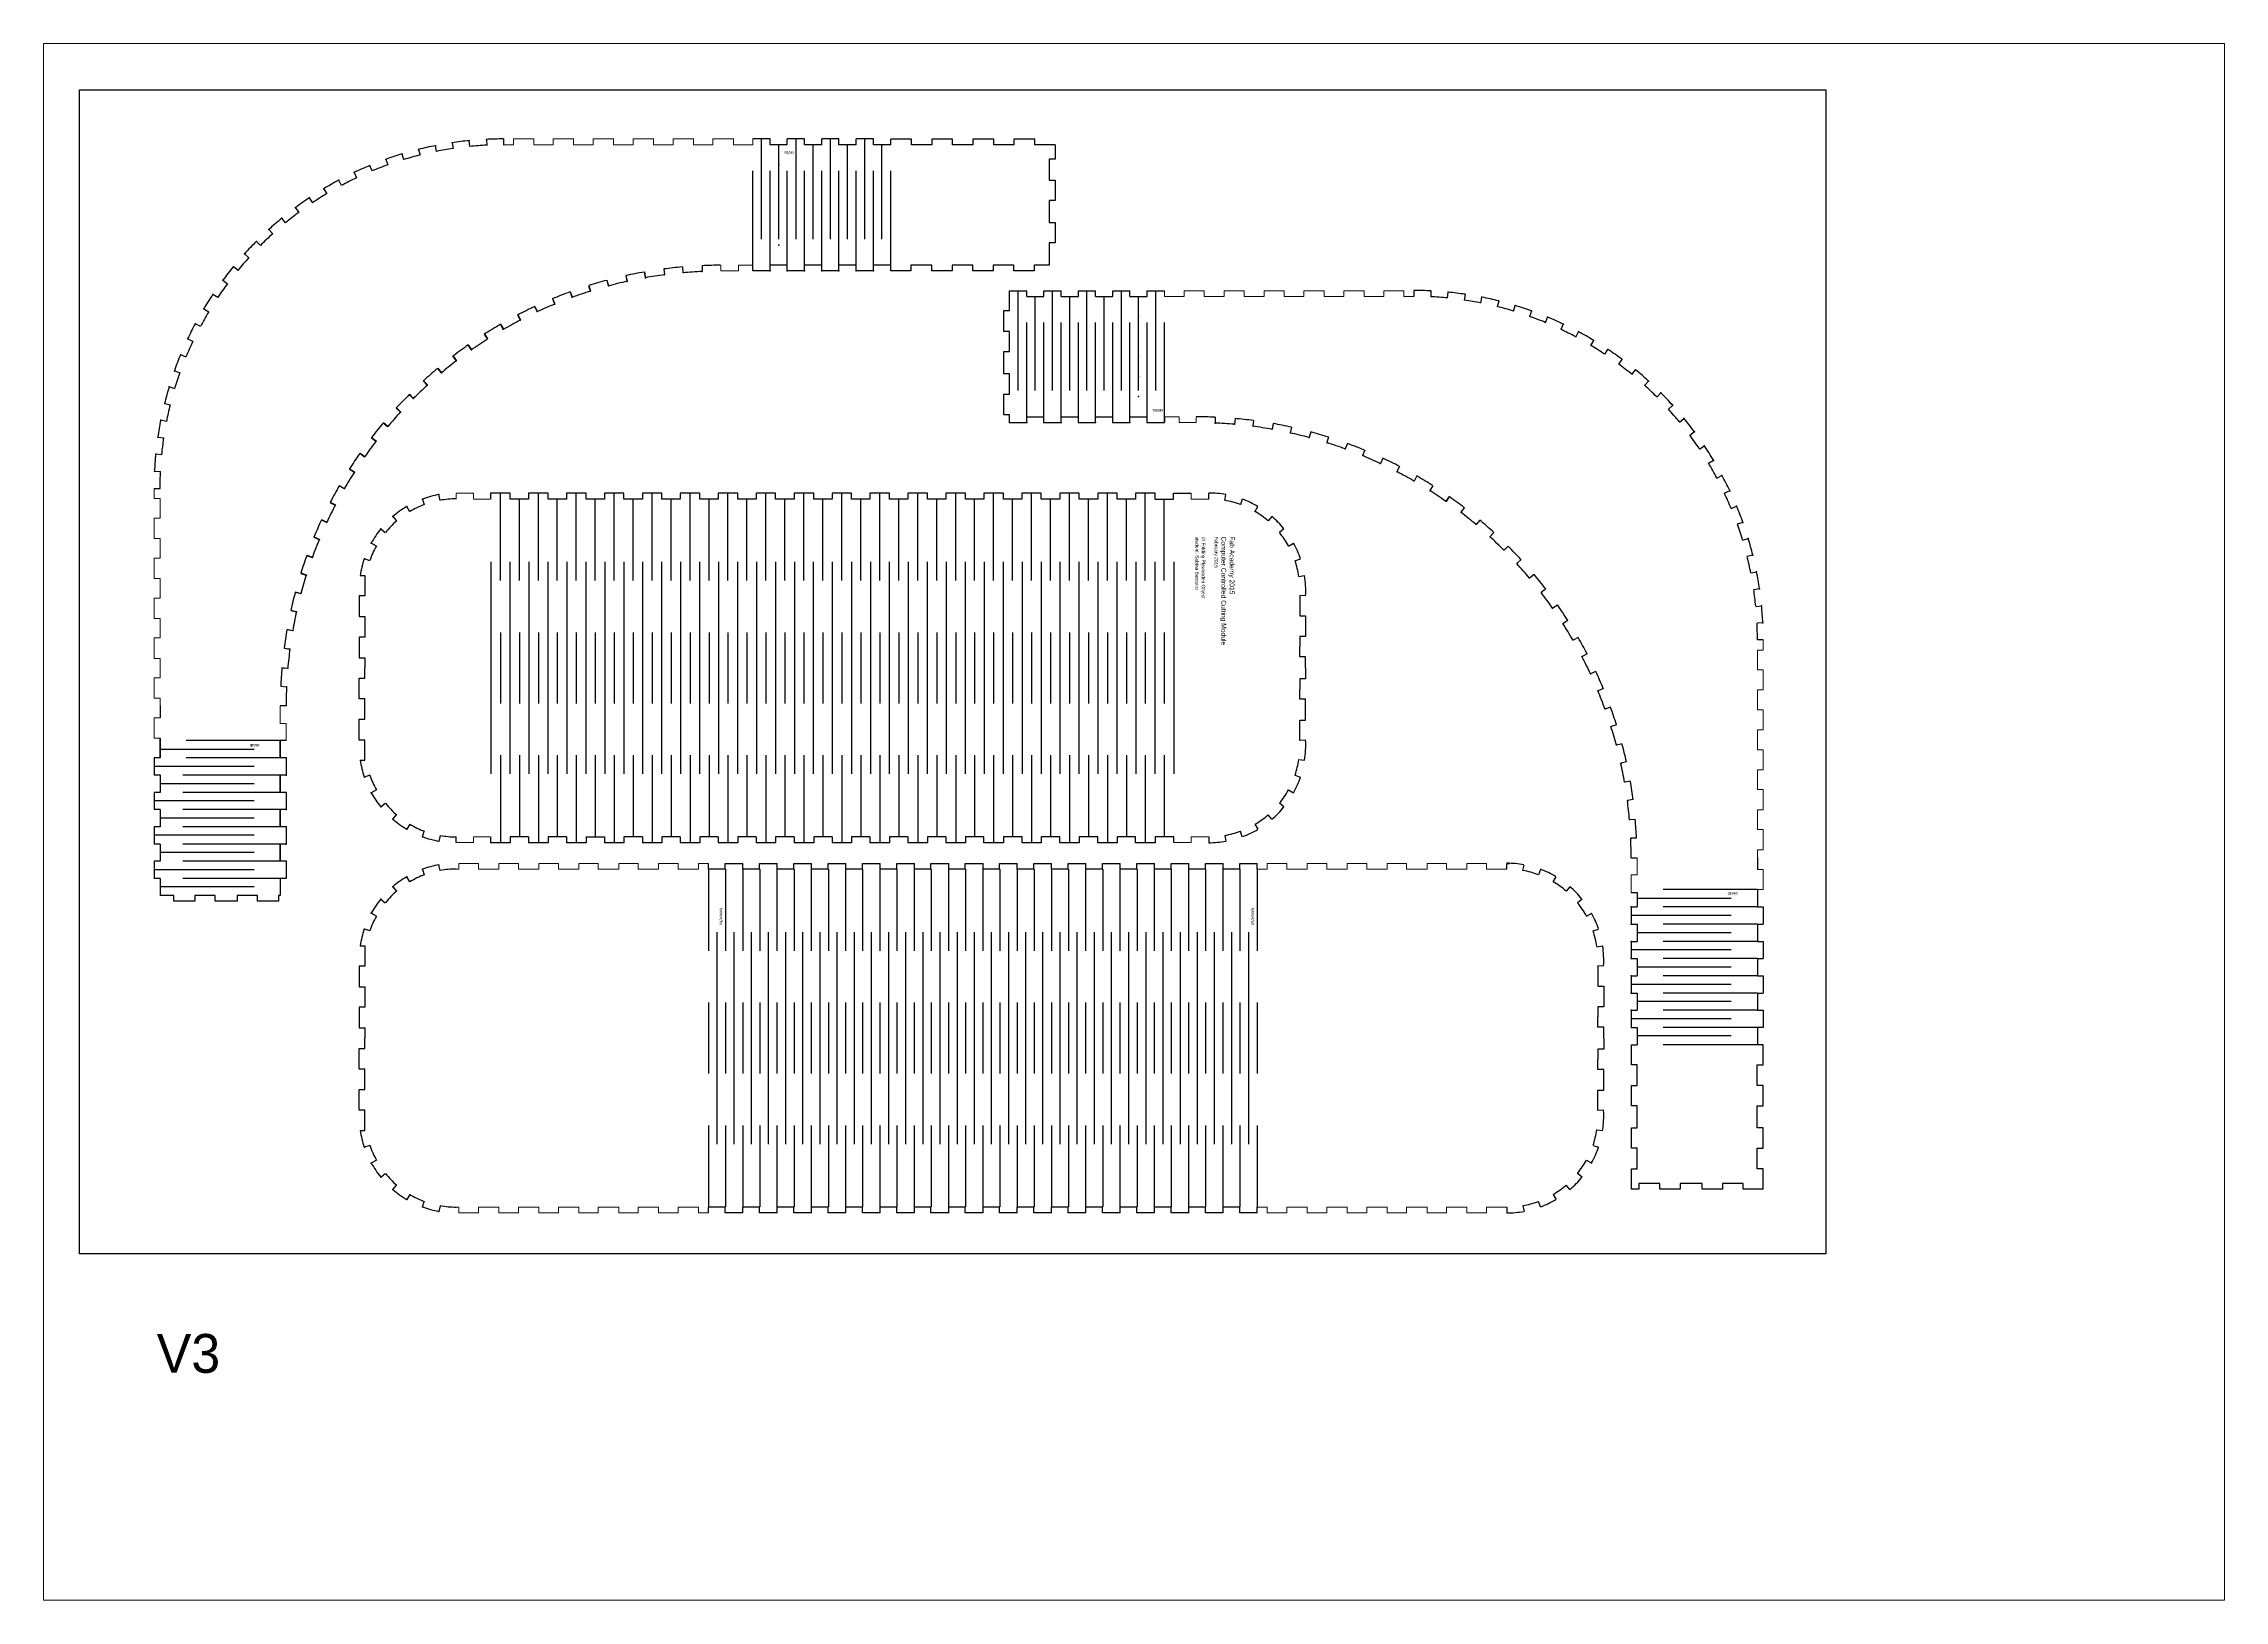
# Paper-space layout 'Layout1' of a CAD drawing. Header units: millimetres. Extents: x 26 to 1150, y 20 to 822.
# The model-space entities are those that its viewports show. They can reach past a viewport. Long polylines and large blocks are cut down to what shows.
import ezdxf

# ---------------------------------------------------------------- set-up
doc = ezdxf.new("R2010")
doc.units = ezdxf.units.MM
doc.layers.get('0').update_dxf_attribs({"true_color": 0xe7f0ff})
doc.layers.add('Layer 1', color=7, linetype='Continuous')

msp = doc.modelspace()

# ---------------------------------------------------------------- linework, layer by layer
at = {"color": 5}
for p, q in [((4171.4, 3827.7), (4171.4, 4427.7)), ((4171.4, 4427.7), (5071.4, 4427.7)), ((5071.4, 4427.7), (5071.4, 3827.7)), ((4346.2, 4396.9), (4346.9, 4393.9)), ((4355.4, 4395.9), (4354.8, 4398.8)), ((4363.5, 4400.3), (4364, 4397.3)), ((4372.6, 4398.4), (4372.3, 4401.4)), ((4381.1, 4402), (4381.3, 4399)), ((4389.9, 4402.3), (4389.9, 4399.3)), ((4527.4, 4402.3), (4518.5, 4402.3)), ((4522.9, 4350.7), (4522.9, 4402.3)), ((4527.4, 4399.3), (4527.4, 4402.3)), ((4536.2, 4399.3), (4527.4, 4399.3)), ((4531.8, 4350.7), (4531.8, 4399.3)), ((4545.1, 4402.3), (4536.2, 4402.3)), ((4536.2, 4399.3), (4536.2, 4402.3)), ((4540.7, 4350.7), (4540.7, 4402.3)), ((4545.1, 4399.3), (4545.1, 4402.3)), ((4554, 4399.3), (4545.1, 4399.3)), ((4549.5, 4350.7), (4549.5, 4399.3)), ((4562.8, 4402.3), (4554, 4402.3)), ((4554, 4399.3), (4554, 4402.3)), ((4558.4, 4350.7), (4558.4, 4402.3)), ((4562.8, 4399.3), (4562.8, 4402.3)), ((4571.7, 4399.3), (4562.8, 4399.3)), ((4567.3, 4350.7), (4567.3, 4399.3)), ((4580.6, 4402.3), (4571.7, 4402.3)), ((4571.7, 4399.3), (4571.7, 4402.3)), ((4576.2, 4350.7), (4576.2, 4402.3)), ((4580.6, 4399.3), (4580.6, 4402.3)), ((4589.5, 4399.3), (4580.6, 4399.3)), ((4585, 4350.7), (4585, 4399.3)), ((4600.2, 4402.2), (4589.5, 4402.2)), ((4600.2, 4399.2), (4600.2, 4402.2)), ((4610.7, 4399.2), (4600.2, 4399.2)), ((4621.4, 4402.2), (4610.7, 4402.2)), ((4610.7, 4402.2), (4610.7, 4399.2)), ((4621.4, 4399.2), (4621.4, 4402.2)), ((4631.8, 4399.2), (4621.4, 4399.2)), ((4642.6, 4402.2), (4631.8, 4402.2)), ((4631.8, 4402.2), (4631.8, 4399.2)), ((4642.6, 4399.2), (4642.6, 4402.2)), ((4653, 4399.2), (4642.6, 4399.2)), ((4663.8, 4402.2), (4653, 4402.2)), ((4653, 4402.2), (4653, 4399.2)), ((4663.8, 4399.2), (4663.8, 4402.2)), ((4674.2, 4399.2), (4663.8, 4399.2)), ((4313, 4385), (4314.2, 4382.3)), ((4322.2, 4385.8), (4321, 4388.5)), ((4329.3, 4391.7), (4330.3, 4388.9)), ((4338.5, 4391.6), (4337.7, 4394.5)), ((4518.5, 4334.3), (4518.5, 4385.8)), ((4527.4, 4334.3), (4527.4, 4385.8)), ((4536.2, 4334.3), (4536.2, 4385.8)), ((4545.1, 4334.3), (4545.1, 4385.8)), ((4554, 4334.3), (4554, 4385.8)), ((4562.8, 4334.3), (4562.8, 4385.8)), ((4571.7, 4334.3), (4571.7, 4385.8)), ((4580.6, 4334.3), (4580.6, 4385.8)), ((4589.5, 4337.3), (4589.5, 4385.8)), ((4674.2, 4391.8), (4671.2, 4391.8)), ((4671.2, 4391.8), (4671.2, 4381.1)), ((4297.4, 4376.6), (4298.9, 4374.1)), ((4306.5, 4378.3), (4305.1, 4381)), ((4671.2, 4381.1), (4674.2, 4381.1)), ((4674.2, 4381.1), (4674.2, 4370.6)), ((4277.6, 4359.1), (4275.7, 4361.4)), ((4282.7, 4366.8), (4284.5, 4364.4)), ((4291.6, 4369.4), (4289.9, 4371.9)), ((4674.2, 4370.6), (4671.2, 4370.6)), ((4671.2, 4370.6), (4671.2, 4359.2)), ((4269, 4355.6), (4271, 4353.4)), ((4671.2, 4359.2), (4674.2, 4359.2)), ((4674.2, 4359.2), (4674.2, 4348.8)), ((4256.5, 4343.1), (4258.7, 4341.1)), ((4264.7, 4347.4), (4262.6, 4349.5)), ((4674.2, 4348.8), (4671.2, 4348.8)), ((4671.2, 4348.8), (4671.2, 4337.3)), ((4245.3, 4329.5), (4247.7, 4327.7)), ((4253.1, 4334.5), (4250.7, 4336.4)), ((4443.1, 4329.5), (4443.9, 4326.6)), ((4443.2, 4329.5), (4444, 4326.6)), ((4452.9, 4331.9), (4453.5, 4328.9)), ((4452.9, 4331.9), (4453.5, 4328.9)), ((4453, 4331.9), (4453.7, 4329)), ((4462.4, 4333.8), (4462.9, 4330.8)), ((4462.6, 4333.8), (4463.1, 4330.8)), ((4472.5, 4335.3), (4472.9, 4332.4)), ((4482.1, 4336.4), (4482.3, 4333.4)), ((4492.3, 4337), (4492.4, 4334)), ((4527.4, 4334.3), (4518.5, 4334.3)), ((4536.2, 4337.3), (4527.4, 4337.3)), ((4527.4, 4334.3), (4527.4, 4337.3)), ((4536.2, 4334.3), (4536.2, 4337.3)), ((4545.1, 4334.3), (4536.2, 4334.3)), ((4554, 4337.3), (4545.1, 4337.3)), ((4545.1, 4334.3), (4545.1, 4337.3)), ((4554, 4334.3), (4554, 4337.3)), ((4562.8, 4334.3), (4554, 4334.3)), ((4571.7, 4337.3), (4562.8, 4337.3)), ((4562.8, 4334.3), (4562.8, 4337.3)), ((4571.7, 4334.3), (4571.7, 4337.3)), ((4580.6, 4334.3), (4571.7, 4334.3)), ((4589.5, 4337.3), (4580.6, 4337.3)), ((4580.6, 4334.3), (4580.6, 4337.3)), ((4589.5, 4334.3), (4589.5, 4337.3)), ((4599.9, 4334.3), (4589.5, 4334.3)), ((4610.7, 4337.3), (4599.9, 4337.3)), ((4599.9, 4337.3), (4599.9, 4334.3)), ((4610.7, 4334.3), (4610.7, 4337.3)), ((4621.1, 4334.3), (4610.7, 4334.3)), ((4631.8, 4337.3), (4621.1, 4337.3)), ((4621.1, 4337.3), (4621.1, 4334.3)), ((4631.8, 4334.3), (4631.8, 4337.3)), ((4642.3, 4334.3), (4631.8, 4334.3)), ((4653, 4337.3), (4642.3, 4337.3)), ((4642.3, 4337.3), (4642.3, 4334.3)), ((4653, 4334.3), (4653, 4337.3)), ((4663.5, 4334.3), (4653, 4334.3)), ((4671.2, 4337.3), (4663.5, 4337.3)), ((4663.5, 4337.3), (4663.5, 4334.3)), ((4242.7, 4320.6), (4240.2, 4322.2)), ((4415.1, 4320), (4416.2, 4317.2)), ((4415.1, 4320), (4416.2, 4317.2)), ((4415.2, 4320), (4416.4, 4317.2)), ((4424.2, 4323.5), (4425.2, 4320.7)), ((4424.3, 4323.6), (4425.4, 4320.7)), ((4433.7, 4326.7), (4434.6, 4323.9)), ((4433.7, 4326.7), (4434.6, 4323.9)), ((4433.9, 4326.8), (4434.8, 4323.9)), ((4650.8, 4324.1), (4659.6, 4324.1)), ((4650.8, 4321.1), (4650.8, 4324.1)), ((4650.8, 4313.9), (4650.8, 4324.1)), ((4655.2, 4272.6), (4655.2, 4324.1)), ((4659.6, 4321.1), (4659.6, 4324.1)), ((4659.6, 4321.1), (4668.5, 4321.1)), ((4664, 4272.6), (4664, 4321.1)), ((4668.5, 4324.1), (4677.3, 4324.1)), ((4668.5, 4321.1), (4668.5, 4324.1)), ((4668.5, 4321.1), (4668.5, 4324.1)), ((4672.9, 4272.6), (4672.9, 4324.1)), ((4677.3, 4321.1), (4677.3, 4324.1)), ((4677.3, 4321.1), (4677.3, 4324.1)), ((4677.3, 4321.1), (4686.2, 4321.1)), ((4681.8, 4272.6), (4681.8, 4321.1)), ((4686.2, 4324.1), (4695.1, 4324.1)), ((4686.2, 4321.1), (4686.2, 4324.1)), ((4686.2, 4321.1), (4686.2, 4324.1)), ((4690.6, 4272.6), (4690.6, 4324.1)), ((4695.1, 4321.1), (4695.1, 4324.1)), ((4695.1, 4321.1), (4695.1, 4324.1)), ((4695.1, 4321.1), (4703.9, 4321.1)), ((4699.5, 4272.6), (4699.5, 4321.1)), ((4703.9, 4324.1), (4712.8, 4324.1)), ((4703.9, 4321.1), (4703.9, 4324.1)), ((4703.9, 4321.1), (4703.9, 4324.1)), ((4708.4, 4272.6), (4708.4, 4324.1)), ((4712.8, 4321.1), (4712.8, 4324.1)), ((4712.8, 4321.1), (4712.8, 4324.1)), ((4712.8, 4321.1), (4721.7, 4321.1)), ((4717.2, 4272.6), (4717.2, 4321.1)), ((4721.7, 4324.1), (4730.6, 4324.1)), ((4721.7, 4321.1), (4721.7, 4324.1)), ((4721.7, 4321.1), (4721.7, 4324.1)), ((4726.1, 4272.6), (4726.1, 4324.1)), ((4859.1, 4324.1), (4859.1, 4321.1)), ((4867.9, 4323.9), (4867.8, 4320.9)), ((4876.5, 4320.3), (4876.8, 4323.3)), ((4885.5, 4322.2), (4885.1, 4319.2)), ((4893.6, 4317.7), (4894.2, 4320.7)), ((4902.9, 4318.7), (4902.1, 4315.8)), ((4910.5, 4313.5), (4911.4, 4316.4)), ((4233.8, 4305.7), (4231.1, 4307.1)), ((4235.5, 4314.8), (4238.1, 4313.2)), ((4388.3, 4306.7), (4389.8, 4304.1)), ((4388.4, 4306.8), (4389.9, 4304.2)), ((4397.1, 4311.6), (4398.5, 4308.9)), ((4397.1, 4311.6), (4398.5, 4308.9)), ((4397.3, 4311.7), (4398.7, 4309)), ((4405.9, 4315.9), (4407.2, 4313.2)), ((4406, 4316), (4407.3, 4313.3)), ((4406, 4316), (4407.3, 4313.3)), ((4647.8, 4303.1), (4647.8, 4313.9)), ((4647.8, 4313.9), (4650.8, 4313.9)), ((4659.6, 4259.1), (4659.6, 4307.7)), ((4668.5, 4259.1), (4668.5, 4307.7)), ((4677.3, 4259.1), (4677.3, 4307.7)), ((4686.2, 4256.1), (4686.2, 4307.7)), ((4695.1, 4256.1), (4695.1, 4307.7)), ((4703.9, 4256.1), (4703.9, 4307.7)), ((4712.8, 4256.1), (4712.8, 4307.7)), ((4721.7, 4256.1), (4721.7, 4307.7)), ((4730.6, 4256.1), (4730.6, 4307.7)), ((4919.8, 4313.6), (4918.8, 4310.8)), ((4926.9, 4307.6), (4928, 4310.4)), ((4936.1, 4306.8), (4934.8, 4304.1)), ((4227.2, 4299.2), (4229.9, 4297.9)), ((4371.6, 4296.1), (4373.3, 4293.6)), ((4371.7, 4296.2), (4373.5, 4293.7)), ((4371.7, 4296.2), (4373.5, 4293.7)), ((4380, 4301.7), (4381.6, 4299.1)), ((4380.1, 4301.8), (4381.7, 4299.2)), ((4650.8, 4303.1), (4647.8, 4303.1)), ((4650.8, 4292.7), (4650.8, 4303.1)), ((4942.6, 4300.2), (4944, 4302.9)), ((4951.7, 4298.5), (4950.1, 4295.9)), ((4957.5, 4291.3), (4959.1, 4293.8)), ((4220.4, 4282.8), (4223.2, 4281.8)), ((4226.4, 4289.9), (4223.6, 4291.1)), ((4355.9, 4284), (4357.8, 4281.7)), ((4356, 4284.1), (4357.9, 4281.8)), ((4356, 4284.1), (4357.9, 4281.8)), ((4363.7, 4290.3), (4365.6, 4287.9)), ((4363.9, 4290.4), (4365.7, 4288)), ((4647.8, 4281.3), (4647.8, 4292.7)), ((4647.8, 4292.7), (4650.8, 4292.7)), ((4966.4, 4288.7), (4964.6, 4286.3)), ((4971.4, 4280.9), (4973.3, 4283.3)), ((4220.5, 4273.6), (4217.6, 4274.5)), ((4348.6, 4277.6), (4350.6, 4275.4)), ((4348.7, 4277.7), (4350.7, 4275.5)), ((4650.8, 4281.3), (4647.8, 4281.3)), ((4650.8, 4270.8), (4650.8, 4281.3)), ((4980, 4277.5), (4978, 4275.3)), ((4984.3, 4269.3), (4986.4, 4271.4)), ((4215.3, 4265.9), (4218.2, 4265.2)), ((4334.6, 4263.6), (4336.8, 4261.5)), ((4334.6, 4263.6), (4336.8, 4261.5)), ((4334.7, 4263.7), (4336.9, 4261.6)), ((4341.3, 4270.6), (4343.4, 4268.5)), ((4341.4, 4270.7), (4343.5, 4268.6)), ((4341.4, 4270.7), (4343.5, 4268.6)), ((4647.8, 4260.1), (4647.8, 4270.8)), ((4647.8, 4270.8), (4650.8, 4270.8)), ((4650.8, 4260.1), (4647.8, 4260.1)), ((4650.8, 4256.1), (4650.8, 4260.1)), ((4992.5, 4265), (4990.3, 4263)), ((4216.3, 4256.7), (4213.3, 4257.3)), ((4327.9, 4256), (4330.2, 4254.1)), ((4328, 4256.1), (4330.3, 4254.2)), ((4650.8, 4256.1), (4659.6, 4256.1)), ((4659.6, 4259.1), (4668.5, 4259.1)), ((4659.6, 4256.1), (4659.6, 4259.1)), ((4659.6, 4256.1), (4659.6, 4259.1)), ((4668.5, 4256.1), (4668.5, 4259.1)), ((4668.5, 4256.1), (4668.5, 4259.1)), ((4668.5, 4256.1), (4677.3, 4256.1)), ((4677.3, 4259.1), (4686.2, 4259.1)), ((4677.3, 4256.1), (4677.3, 4259.1)), ((4677.3, 4256.1), (4677.3, 4259.1)), ((4686.2, 4256.1), (4686.2, 4259.1)), ((4686.2, 4256.1), (4686.2, 4259.1)), ((4686.2, 4256.1), (4695.1, 4256.1)), ((4695.1, 4259.1), (4703.9, 4259.1)), ((4695.1, 4256.1), (4695.1, 4259.1)), ((4695.1, 4256.1), (4695.1, 4259.1)), ((4703.9, 4256.1), (4703.9, 4259.1)), ((4703.9, 4256.1), (4703.9, 4259.1)), ((4703.9, 4256.1), (4712.8, 4256.1)), ((4712.8, 4259.1), (4721.7, 4259.1)), ((4712.8, 4256.1), (4712.8, 4259.1)), ((4712.8, 4256.1), (4712.8, 4259.1)), ((4721.7, 4256.1), (4721.7, 4259.1)), ((4721.7, 4256.1), (4721.7, 4259.1)), ((4721.7, 4256.1), (4730.6, 4256.1)), ((4730.6, 4259.1), (4730.6, 4256.2)), ((4756.8, 4258.9), (4756.7, 4255.9)), ((4767, 4258.2), (4766.7, 4255.3)), ((4776.5, 4257.2), (4776.1, 4254.2)), ((4786.6, 4255.6), (4786.1, 4252.7)), ((4796, 4253.8), (4795.4, 4250.8)), ((4806, 4251.3), (4805.2, 4248.4)), ((4815.2, 4248.7), (4814.3, 4245.8)), ((4996, 4256.4), (4998.3, 4258.3)), ((5003.7, 4251.3), (5001.3, 4249.5)), ((4213.7, 4239.5), (4210.7, 4239.8)), ((4211.8, 4248.6), (4214.8, 4248.2)), ((4315.9, 4240.3), (4318.3, 4238.5)), ((4316, 4240.4), (4318.4, 4238.7)), ((4321.8, 4248.4), (4324.2, 4246.6)), ((4321.9, 4248.5), (4324.3, 4246.7)), ((4824.9, 4245.4), (4823.8, 4242.6)), ((4833.8, 4241.9), (4832.7, 4239.1)), ((4843.2, 4237.8), (4841.9, 4235.1)), ((5006.3, 4242.4), (5008.8, 4244.1)), ((4210.1, 4231), (4213.1, 4230.9)), ((4310.4, 4232.2), (4313, 4230.5)), ((4310.5, 4232.3), (4313.1, 4230.7)), ((4851.8, 4233.5), (4850.4, 4230.9)), ((4860.7, 4228.6), (4859.2, 4226)), ((5013.6, 4236.6), (5011, 4235.1)), ((5015.3, 4227.5), (5017.9, 4228.9)), ((4209.9, 4222.2), (4212.9, 4222.2)), ((4300.5, 4215), (4303.2, 4213.6)), ((4300.6, 4215.1), (4303.3, 4213.7)), ((4305.2, 4223.6), (4307.8, 4222.1)), ((4305.3, 4223.7), (4307.9, 4222.2)), ((4348.1, 4216.6), (4349.1, 4213.8)), ((4357.2, 4216), (4356.6, 4219)), ((4393.3, 4219.7), (4383.3, 4219.7)), ((4383.3, 4219.7), (4383.3, 4216.7)), ((4388.3, 4174.7), (4388.3, 4219.7)), ((4393.3, 4216.7), (4393.3, 4219.7)), ((4402.8, 4216.7), (4393.3, 4216.7)), ((4398.1, 4174.7), (4398.1, 4216.7)), ((4412.9, 4219.7), (4402.8, 4219.7)), ((4402.8, 4219.7), (4402.8, 4216.7)), ((4407.9, 4174.7), (4407.9, 4219.7)), ((4412.9, 4216.7), (4412.9, 4219.7)), ((4422.4, 4216.7), (4412.9, 4216.7)), ((4417.6, 4174.7), (4417.6, 4216.7)), ((4432.5, 4219.7), (4422.4, 4219.7)), ((4422.4, 4219.7), (4422.4, 4216.7)), ((4427.4, 4174.7), (4427.4, 4219.7)), ((4432.5, 4216.7), (4432.5, 4219.7)), ((4441.9, 4216.7), (4432.5, 4216.7)), ((4437.2, 4174.7), (4437.2, 4216.7)), ((4452, 4219.7), (4441.9, 4219.7)), ((4441.9, 4219.7), (4441.9, 4216.7)), ((4447, 4174.7), (4447, 4219.7)), ((4452, 4216.7), (4452, 4219.7)), ((4461.5, 4216.7), (4452, 4216.7)), ((4456.7, 4174.7), (4456.7, 4216.7)), ((4471.6, 4219.7), (4461.5, 4219.7)), ((4461.5, 4219.7), (4461.5, 4216.7)), ((4466.5, 4174.7), (4466.5, 4219.7)), ((4471.6, 4216.7), (4471.6, 4219.7)), ((4481, 4216.7), (4471.6, 4216.7)), ((4476.3, 4174.7), (4476.3, 4216.7)), ((4491.1, 4219.7), (4481, 4219.7)), ((4481, 4219.7), (4481, 4216.7)), ((4486.1, 4174.7), (4486.1, 4219.7)), ((4491.1, 4216.7), (4491.1, 4219.7)), ((4500.6, 4216.7), (4491.1, 4216.7)), ((4495.9, 4174.7), (4495.9, 4216.7)), ((4510.7, 4219.7), (4500.6, 4219.7)), ((4500.6, 4219.7), (4500.6, 4216.7)), ((4505.6, 4174.7), (4505.6, 4219.7)), ((4510.7, 4216.7), (4510.7, 4219.7)), ((4520.2, 4216.7), (4510.7, 4216.7)), ((4515.4, 4174.7), (4515.4, 4216.7)), ((4530.2, 4219.7), (4520.2, 4219.7)), ((4520.2, 4219.7), (4520.2, 4216.7)), ((4525.2, 4174.7), (4525.2, 4219.7)), ((4530.2, 4216.7), (4530.2, 4219.7)), ((4539.7, 4216.7), (4530.2, 4216.7)), ((4535, 4174.7), (4535, 4216.7)), ((4549.8, 4219.7), (4539.7, 4219.7)), ((4539.7, 4219.7), (4539.7, 4216.7)), ((4544.7, 4174.7), (4544.7, 4219.7)), ((4549.8, 4216.7), (4549.8, 4219.7)), ((4559.3, 4216.7), (4549.8, 4216.7)), ((4554.5, 4174.7), (4554.5, 4216.7)), ((4569.3, 4219.7), (4559.3, 4219.7)), ((4559.3, 4219.7), (4559.3, 4216.7)), ((4564.3, 4174.7), (4564.3, 4219.7)), ((4569.3, 4216.7), (4569.3, 4219.7)), ((4578.8, 4216.7), (4569.3, 4216.7)), ((4574.1, 4174.7), (4574.1, 4216.7)), ((4588.9, 4219.7), (4578.8, 4219.7)), ((4578.8, 4219.7), (4578.8, 4216.7)), ((4583.9, 4174.7), (4583.9, 4219.7)), ((4588.9, 4216.7), (4588.9, 4219.7)), ((4598.4, 4216.7), (4588.9, 4216.7)), ((4593.6, 4174.7), (4593.6, 4216.7)), ((4608.5, 4219.7), (4598.4, 4219.7)), ((4598.4, 4219.7), (4598.4, 4216.7)), ((4603.4, 4174.7), (4603.4, 4219.7)), ((4608.5, 4216.7), (4608.5, 4219.7)), ((4617.9, 4216.7), (4608.5, 4216.7)), ((4613.2, 4174.7), (4613.2, 4216.7)), ((4628, 4219.7), (4617.9, 4219.7)), ((4617.9, 4219.7), (4617.9, 4216.7)), ((4623, 4174.7), (4623, 4219.7)), ((4628, 4216.7), (4628, 4219.7)), ((4637.5, 4216.7), (4628, 4216.7)), ((4632.7, 4174.7), (4632.7, 4216.7)), ((4647.6, 4219.7), (4637.5, 4219.7)), ((4637.5, 4219.7), (4637.5, 4216.7)), ((4642.5, 4174.7), (4642.5, 4219.7)), ((4647.6, 4216.7), (4647.6, 4219.7)), ((4657, 4216.7), (4647.6, 4216.7)), ((4652.3, 4174.7), (4652.3, 4216.7)), ((4667.1, 4219.7), (4657, 4219.7)), ((4657, 4219.7), (4657, 4216.7)), ((4662.1, 4174.7), (4662.1, 4219.7)), ((4667.1, 4216.7), (4667.1, 4219.7)), ((4676.6, 4216.7), (4667.1, 4216.7)), ((4671.9, 4174.7), (4671.9, 4216.7)), ((4686.7, 4219.7), (4676.6, 4219.7)), ((4676.6, 4219.7), (4676.6, 4216.7)), ((4681.6, 4174.7), (4681.6, 4219.7)), ((4686.7, 4216.7), (4686.7, 4219.7)), ((4696.2, 4216.7), (4686.7, 4216.7)), ((4691.4, 4174.7), (4691.4, 4216.7)), ((4706.2, 4219.7), (4696.2, 4219.7)), ((4696.2, 4219.7), (4696.2, 4216.7)), ((4701.2, 4174.7), (4701.2, 4219.7)), ((4706.2, 4216.7), (4706.2, 4219.7)), ((4715.7, 4216.7), (4706.2, 4216.7)), ((4711, 4174.7), (4711, 4216.7)), ((4725.8, 4219.7), (4715.7, 4219.7)), ((4715.7, 4219.7), (4715.7, 4216.7)), ((4720.7, 4174.7), (4720.7, 4219.7)), ((4725.8, 4216.7), (4725.8, 4219.7)), ((4730.5, 4174.7), (4730.5, 4216.7)), ((4753.4, 4216.7), (4753.4, 4219.7)), ((4761.7, 4216), (4762.2, 4219)), ((4770.7, 4216.6), (4769.7, 4213.8)), ((4868.9, 4223.6), (4867.3, 4221.1)), ((4877.3, 4218), (4875.6, 4215.6)), ((4877.4, 4218), (4875.7, 4215.5)), ((5021.9, 4221), (5019.2, 4219.8)), ((4296.1, 4206), (4298.8, 4204.7)), ((4296.2, 4206.1), (4298.9, 4204.8)), ((4332.9, 4207.7), (4334.8, 4205.4)), ((4341.6, 4210.2), (4340.1, 4212.8)), ((4777.2, 4210.2), (4778.7, 4212.8)), ((4785.9, 4207.7), (4784, 4205.4)), ((4885.2, 4212.3), (4883.4, 4209.9)), ((4893.1, 4205.9), (4891.2, 4203.6)), ((5022.7, 4211.8), (5025.5, 4213)), ((5028.7, 4204.7), (5025.8, 4203.7)), ((4292.2, 4197.2), (4295, 4196)), ((4292.2, 4197), (4294.9, 4195.9)), ((4324.4, 4192.5), (4321.7, 4194)), ((4326.7, 4201.3), (4329, 4199.4)), ((4792.1, 4201.3), (4789.8, 4199.4)), ((4794.5, 4192.5), (4797.1, 4194)), ((4900.4, 4199.5), (4898.3, 4197.3)), ((4907.7, 4192.5), (4905.6, 4190.4)), ((5028.6, 4195.5), (5031.4, 4196.3)), ((4288.5, 4187.7), (4291.3, 4186.6)), ((4288.6, 4187.8), (4291.4, 4186.8)), ((4321, 4184.9), (4318.2, 4185.9)), ((4383.4, 4184.3), (4383.4, 4075.1)), ((4393.2, 4184.3), (4393.2, 4075.1)), ((4403, 4184.3), (4403, 4075.1)), ((4412.7, 4184.3), (4412.7, 4075.1)), ((4422.5, 4184.3), (4422.5, 4075.1)), ((4432.3, 4184.3), (4432.3, 4075.1)), ((4442.1, 4184.3), (4442.1, 4075.1)), ((4451.9, 4184.3), (4451.9, 4075.1)), ((4461.6, 4184.3), (4461.6, 4075.1)), ((4471.4, 4184.3), (4471.4, 4075.1)), ((4481.2, 4184.3), (4481.2, 4075.1)), ((4491, 4184.3), (4491, 4075.1)), ((4500.7, 4184.3), (4500.7, 4075.1)), ((4510.5, 4184.3), (4510.5, 4075.1)), ((4520.3, 4184.3), (4520.3, 4075.1)), ((4530.1, 4184.3), (4530.1, 4075.1)), ((4539.9, 4184.3), (4539.9, 4075.1)), ((4549.6, 4184.3), (4549.6, 4075.1)), ((4559.4, 4184.3), (4559.4, 4075.1)), ((4569.2, 4184.3), (4569.2, 4075.1)), ((4579, 4184.3), (4579, 4075.1)), ((4588.7, 4184.3), (4588.7, 4075.1)), ((4598.5, 4184.3), (4598.5, 4075.1)), ((4608.3, 4184.3), (4608.3, 4075.1)), ((4618.1, 4184.3), (4618.1, 4075.1)), ((4627.9, 4184.3), (4627.9, 4075.1)), ((4637.6, 4184.3), (4637.6, 4075.1)), ((4647.4, 4184.3), (4647.4, 4075.1)), ((4657.2, 4184.3), (4657.2, 4075.1)), ((4667, 4184.3), (4667, 4075.1)), ((4676.7, 4184.3), (4676.7, 4075.1)), ((4686.5, 4184.3), (4686.5, 4075.1)), ((4696.3, 4184.3), (4696.3, 4075.1)), ((4706.1, 4184.3), (4706.1, 4075.1)), ((4715.9, 4184.3), (4715.9, 4075.1)), ((4725.6, 4184.3), (4725.6, 4075.1)), ((4735.4, 4184.3), (4735.4, 4075.1)), ((4797.8, 4184.9), (4800.7, 4185.9)), ((4914.4, 4185.5), (4912.2, 4183.5)), ((5033.8, 4187.8), (5030.9, 4187.1)), ((4285.4, 4178.6), (4288.3, 4177.7)), ((4285.4, 4178.4), (4288.3, 4177.5)), ((4316, 4177.3), (4318.5, 4177.3)), ((4318.5, 4177.3), (4318.5, 4166.8)), ((4799.8, 4176.8), (4802.8, 4177.3)), ((4921.1, 4177.9), (4918.8, 4175.9)), ((4927.1, 4170.4), (4924.8, 4168.5)), ((5032.8, 4178.6), (5035.7, 4179.2)), ((5037.2, 4170.5), (5034.3, 4170)), ((4280.3, 4159.4), (4283.2, 4158.8)), ((4280.3, 4159.3), (4283.2, 4158.6)), ((4282.6, 4168.9), (4285.5, 4168.1)), ((4282.6, 4168.9), (4285.5, 4168.1)), ((4282.6, 4168.8), (4285.5, 4168)), ((4318.5, 4166.8), (4315.5, 4166.8)), ((4315.5, 4166.8), (4315.5, 4156.1)), ((4800.3, 4167), (4800.3, 4156.6)), ((4803.3, 4166.8), (4800.3, 4167)), ((4933.2, 4162.1), (4930.7, 4160.4)), ((5035.3, 4161.4), (5038.3, 4161.7)), ((4278.3, 4149.6), (4281.3, 4149)), ((4278.3, 4149.4), (4281.3, 4148.9)), ((4315.5, 4156.1), (4318.5, 4156.1)), ((4318.5, 4156.1), (4318.5, 4145.6)), ((4388.3, 4148), (4388.3, 4111.3)), ((4398.1, 4148), (4398.1, 4111.3)), ((4407.9, 4148), (4407.9, 4111.3)), ((4417.6, 4148), (4417.6, 4111.3)), ((4427.4, 4148), (4427.4, 4111.3)), ((4437.2, 4148), (4437.2, 4111.3)), ((4447, 4148), (4447, 4111.3)), ((4456.7, 4148), (4456.7, 4111.3)), ((4466.5, 4148), (4466.5, 4111.3)), ((4476.3, 4148), (4476.3, 4111.3)), ((4486.1, 4148), (4486.1, 4111.3)), ((4495.9, 4148), (4495.9, 4111.3)), ((4505.6, 4148), (4505.6, 4111.3)), ((4515.4, 4148), (4515.4, 4111.3)), ((4525.2, 4148), (4525.2, 4111.3)), ((4535, 4148), (4535, 4111.3)), ((4544.7, 4148), (4544.7, 4111.3)), ((4554.5, 4148), (4554.5, 4111.3)), ((4564.3, 4148), (4564.3, 4111.3)), ((4574.1, 4148), (4574.1, 4111.3)), ((4583.9, 4148), (4583.9, 4111.3)), ((4593.6, 4148), (4593.6, 4111.3)), ((4603.4, 4148), (4603.4, 4111.3)), ((4613.2, 4148), (4613.2, 4111.3)), ((4623, 4148), (4623, 4111.3)), ((4632.7, 4148), (4632.7, 4111.3)), ((4642.5, 4148), (4642.5, 4111.3)), ((4652.3, 4148), (4652.3, 4111.3)), ((4662.1, 4148), (4662.1, 4111.3)), ((4671.9, 4148), (4671.9, 4111.3)), ((4681.6, 4148), (4681.6, 4111.3)), ((4691.4, 4148), (4691.4, 4111.3)), ((4701.2, 4148), (4701.2, 4111.3)), ((4711, 4148), (4711, 4111.3)), ((4720.7, 4148), (4720.7, 4111.3)), ((4730.5, 4148), (4730.5, 4111.3)), ((4800.3, 4156.6), (4803.3, 4156.6)), ((4803.3, 4156.6), (4803.3, 4145.8)), ((4938.5, 4154.2), (4936, 4152.5)), ((5039, 4152.9), (5036, 4152.7)), ((4276.8, 4139.9), (4279.8, 4139.5)), ((4276.8, 4139.8), (4279.8, 4139.4)), ((4318.5, 4145.6), (4315.5, 4145.6)), ((4315.5, 4145.6), (4315.5, 4134.9)), ((4803.3, 4145.8), (4800.3, 4145.8)), ((4800.3, 4145.8), (4800.3, 4140.6)), ((4800.3, 4135.4), (4800.3, 4140.6)), ((4943.8, 4145.4), (4941.2, 4143.9)), ((4948.4, 4137), (4945.8, 4135.6)), ((5039.2, 4144.1), (5036.2, 4144.1)), ((4275.7, 4129.9), (4278.7, 4129.6)), ((4275.7, 4129.8), (4278.7, 4129.5)), ((4315.5, 4134.9), (4318.5, 4134.9)), ((4318.5, 4134.9), (4318.5, 4129.7)), ((4318.5, 4124.4), (4318.5, 4129.7)), ((4803.3, 4135.4), (4800.3, 4135.4)), ((4803.3, 4129.7), (4803.3, 4135.4)), ((4803.3, 4129.7), (4803.3, 4124)), ((4953, 4127.8), (4950.2, 4126.6)), ((4275.1, 4120.2), (4278.1, 4120)), ((4315.5, 4113.7), (4315.5, 4124.4)), ((4315.5, 4124.4), (4318.5, 4124.4)), ((4803.3, 4124), (4800.3, 4124)), ((4800.3, 4124), (4800.3, 4118.7)), ((4800.3, 4113.5), (4800.3, 4118.7)), ((4956.8, 4119), (4954.1, 4117.9)), ((4212.9, 4110.1), (4212.9, 4103.9)), ((4277.9, 4110.1), (4274.9, 4110.1)), ((4277.9, 4110.1), (4277.9, 4110.1)), ((4318.5, 4113.7), (4315.5, 4113.7)), ((4315.5, 4092.5), (4315.5, 4103.2)), ((4315.5, 4103.2), (4318.5, 4103.2)), ((4318.5, 4103.2), (4318.5, 4113.7)), ((4803.3, 4113.5), (4800.3, 4113.5)), ((4800.3, 4092.3), (4800.3, 4102.8)), ((4800.3, 4102.8), (4803.3, 4102.8)), ((4803.3, 4102.8), (4803.3, 4113.5)), ((4960.5, 4109.5), (4957.7, 4108.5)), ((4212.9, 4093.5), (4212.9, 4092.2)), ((4212.9, 4083.3), (4212.9, 4093.5)), ((4212.9, 4092.2), (4212.9, 4083.3)), ((4212.9, 4092.2), (4212.9, 4092.2)), ((4274.9, 4092.2), (4274.9, 4083.3)), ((4274.9, 4083.3), (4274.9, 4092.2)), ((4277.9, 4092.2), (4274.9, 4092.2)), ((4318.5, 4092.5), (4315.5, 4092.5)), ((4318.5, 4082.1), (4318.5, 4092.5)), ((4803.3, 4092.5), (4800.3, 4092.3)), ((4963.6, 4100.4), (4960.8, 4099.5)), ((4209.9, 4083.3), (4209.9, 4074.4)), ((4212.9, 4083.3), (4209.9, 4083.3)), ((4277.9, 4083.3), (4274.9, 4083.3)), ((4277.9, 4083.3), (4277.9, 4074.4)), ((4316, 4082.1), (4318.5, 4082.1)), ((4388.3, 4084.7), (4388.3, 4039.6)), ((4398.1, 4084.7), (4398.1, 4042.7)), ((4407.9, 4084.7), (4407.9, 4039.6)), ((4417.6, 4084.7), (4417.6, 4042.7)), ((4427.4, 4084.7), (4427.4, 4039.6)), ((4437.2, 4084.7), (4437.2, 4042.7)), ((4447, 4084.7), (4447, 4039.6)), ((4456.7, 4084.7), (4456.7, 4042.7)), ((4466.5, 4084.7), (4466.5, 4039.6)), ((4476.3, 4084.7), (4476.3, 4042.7)), ((4486.1, 4084.7), (4486.1, 4039.6)), ((4495.9, 4084.7), (4495.9, 4042.7)), ((4505.6, 4084.7), (4505.6, 4039.6)), ((4515.4, 4084.7), (4515.4, 4042.7)), ((4525.2, 4084.7), (4525.2, 4039.6)), ((4535, 4084.7), (4535, 4042.7)), ((4544.7, 4084.7), (4544.7, 4039.6)), ((4554.5, 4084.7), (4554.5, 4042.7)), ((4564.3, 4084.7), (4564.3, 4039.6)), ((4574.1, 4084.7), (4574.1, 4042.7)), ((4583.9, 4084.7), (4583.9, 4039.6)), ((4593.6, 4084.7), (4593.6, 4042.7)), ((4603.4, 4084.7), (4603.4, 4039.6)), ((4613.2, 4084.7), (4613.2, 4042.7)), ((4623, 4084.7), (4623, 4039.6)), ((4632.7, 4084.7), (4632.7, 4042.7)), ((4642.5, 4084.7), (4642.5, 4039.6)), ((4652.3, 4084.7), (4652.3, 4042.7)), ((4662.1, 4084.7), (4662.1, 4039.6)), ((4671.9, 4084.7), (4671.9, 4042.7)), ((4681.6, 4084.7), (4681.6, 4039.6)), ((4691.4, 4084.7), (4691.4, 4042.7)), ((4701.2, 4084.7), (4701.2, 4039.6)), ((4711, 4084.7), (4711, 4042.7)), ((4720.7, 4084.7), (4720.7, 4039.6)), ((4730.5, 4084.7), (4730.5, 4042.7)), ((4799.8, 4082.5), (4802.8, 4082.1)), ((4966.5, 4090.6), (4963.6, 4089.8)), ((4968.8, 4081.3), (4965.8, 4080.6)), ((4212.9, 4074.4), (4209.9, 4074.4)), ((4212.9, 4074.4), (4212.9, 4065.5)), ((4212.9, 4074.4), (4212.9, 4065.5)), ((4274.9, 4074.4), (4274.9, 4065.5)), ((4277.9, 4074.4), (4274.9, 4074.4)), ((4274.9, 4065.5), (4274.9, 4074.4)), ((4321, 4074.4), (4318.2, 4073.4)), ((4797.8, 4074.4), (4800.7, 4073.4)), ((4970.7, 4071.3), (4967.8, 4070.8)), ((4209.9, 4065.5), (4209.9, 4056.7)), ((4212.9, 4065.5), (4209.9, 4065.5)), ((4277.9, 4065.5), (4274.9, 4065.5)), ((4277.9, 4065.5), (4277.9, 4056.7)), ((4324.4, 4066.8), (4321.7, 4065.3)), ((4326.7, 4058), (4329, 4059.9)), ((4792.1, 4058), (4789.8, 4059.9)), ((4794.5, 4066.8), (4797.1, 4065.3)), ((4972.2, 4061.8), (4969.2, 4061.4)), ((4212.9, 4056.7), (4209.9, 4056.7)), ((4209.9, 4047.8), (4209.9, 4038.9)), ((4212.9, 4047.8), (4209.9, 4047.8)), ((4212.9, 4056.7), (4212.9, 4047.8)), ((4212.9, 4056.7), (4212.9, 4047.8)), ((4274.9, 4056.7), (4274.9, 4047.8)), ((4277.9, 4056.7), (4274.9, 4056.7)), ((4274.9, 4047.8), (4274.9, 4056.7)), ((4277.9, 4047.8), (4274.9, 4047.8)), ((4277.9, 4047.8), (4277.9, 4038.9)), ((4332.9, 4051.7), (4334.8, 4053.9)), ((4341.6, 4049.1), (4340.1, 4046.5)), ((4777.2, 4049.1), (4778.7, 4046.5)), ((4785.9, 4051.7), (4784, 4053.9)), ((4973.3, 4051.6), (4970.3, 4051.4)), ((4212.9, 4038.9), (4209.9, 4038.9)), ((4212.9, 4038.9), (4212.9, 4030.1)), ((4212.9, 4038.9), (4212.9, 4030.1)), ((4274.9, 4038.9), (4274.9, 4030.1)), ((4277.9, 4038.9), (4274.9, 4038.9)), ((4274.9, 4030.1), (4274.9, 4038.9)), ((4348.1, 4042.7), (4349.1, 4045.5)), ((4357.2, 4043.3), (4356.6, 4040.4)), ((4365.5, 4039.7), (4365.5, 4042.6)), ((4383.3, 4042.7), (4383.3, 4039.6)), ((4393.3, 4039.6), (4383.3, 4039.6)), ((4402.8, 4042.7), (4393.3, 4042.7)), ((4393.3, 4042.7), (4393.3, 4039.6)), ((4402.8, 4042.7), (4402.8, 4039.6)), ((4412.9, 4039.6), (4402.8, 4039.6)), ((4422.4, 4042.7), (4412.9, 4042.7)), ((4412.9, 4042.7), (4412.9, 4039.6)), ((4422.4, 4042.7), (4422.4, 4039.6)), ((4432.5, 4039.6), (4422.4, 4039.6)), ((4432.5, 4042.7), (4441.9, 4042.7)), ((4432.5, 4042.7), (4432.5, 4039.6)), ((4441.9, 4042.7), (4441.9, 4039.6)), ((4452, 4039.6), (4441.9, 4039.6)), ((4461.5, 4042.7), (4452, 4042.7)), ((4452, 4042.7), (4452, 4039.6)), ((4461.5, 4042.7), (4461.5, 4039.6)), ((4471.6, 4039.6), (4461.5, 4039.6)), ((4481, 4042.7), (4471.6, 4042.7)), ((4471.6, 4042.7), (4471.6, 4039.6)), ((4481, 4042.7), (4481, 4039.6)), ((4491.1, 4039.6), (4481, 4039.6)), ((4500.6, 4042.7), (4491.1, 4042.7)), ((4491.1, 4042.7), (4491.1, 4039.6)), ((4500.6, 4042.7), (4500.6, 4039.6)), ((4510.7, 4039.6), (4500.6, 4039.6)), ((4520.2, 4042.7), (4510.7, 4042.7)), ((4510.7, 4042.7), (4510.7, 4039.6)), ((4520.2, 4042.7), (4520.2, 4039.6)), ((4530.2, 4039.6), (4520.2, 4039.6)), ((4539.7, 4042.7), (4530.2, 4042.7)), ((4530.2, 4042.7), (4530.2, 4039.6)), ((4539.7, 4042.7), (4539.7, 4039.6)), ((4549.8, 4039.6), (4539.7, 4039.6)), ((4559.3, 4042.7), (4549.8, 4042.7)), ((4549.8, 4042.7), (4549.8, 4039.6)), ((4559.3, 4042.7), (4559.3, 4039.6)), ((4569.3, 4039.6), (4559.3, 4039.6)), ((4578.8, 4042.7), (4569.3, 4042.7)), ((4569.3, 4042.7), (4569.3, 4039.6)), ((4578.8, 4042.7), (4578.8, 4039.6)), ((4588.9, 4039.6), (4578.8, 4039.6)), ((4598.4, 4042.7), (4588.9, 4042.7)), ((4588.9, 4042.7), (4588.9, 4039.6)), ((4598.4, 4042.7), (4598.4, 4039.6)), ((4608.5, 4039.6), (4598.4, 4039.6)), ((4617.9, 4042.7), (4608.5, 4042.7)), ((4608.5, 4042.7), (4608.5, 4039.6)), ((4617.9, 4042.7), (4617.9, 4039.6)), ((4628, 4039.6), (4617.9, 4039.6)), ((4637.5, 4042.7), (4628, 4042.7)), ((4628, 4042.7), (4628, 4039.6)), ((4637.5, 4039.6), (4637.5, 4042.7)), ((4647.6, 4039.6), (4637.5, 4039.6)), ((4657.2, 4042.7), (4647.6, 4042.7)), ((4647.6, 4042.7), (4647.6, 4039.6)), ((4657.2, 4039.6), (4657.2, 4042.7)), ((4667.1, 4039.6), (4657.2, 4039.6)), ((4676.6, 4042.7), (4667.1, 4042.7)), ((4667.1, 4042.7), (4667.1, 4039.6)), ((4676.6, 4039.6), (4676.6, 4042.7)), ((4686.7, 4039.6), (4676.6, 4039.6)), ((4696.2, 4042.7), (4686.7, 4042.7)), ((4686.7, 4042.7), (4686.7, 4039.6)), ((4696.2, 4039.6), (4696.2, 4042.7)), ((4706.2, 4039.6), (4696.2, 4039.6)), ((4715.7, 4042.7), (4706.2, 4042.7)), ((4706.2, 4042.7), (4706.2, 4039.6)), ((4715.7, 4039.6), (4715.7, 4042.7)), ((4725.8, 4039.6), (4715.7, 4039.6)), ((4735.4, 4042.7), (4725.8, 4042.7)), ((4725.8, 4042.7), (4725.8, 4039.6)), ((4753.4, 4042.6), (4753.4, 4039.6)), ((4761.7, 4043.3), (4762.2, 4040.4)), ((4770.7, 4042.7), (4769.7, 4045.5)), ((4973.9, 4042), (4971, 4041.9)), ((4209.9, 4030.1), (4209.9, 4021.2)), ((4212.9, 4030.1), (4209.9, 4030.1)), ((4277.9, 4030.1), (4274.9, 4030.1)), ((4277.9, 4030.1), (4277.9, 4021.2)), ((4348.1, 4025.8), (4349.1, 4023)), ((4357.2, 4025.2), (4356.6, 4028.1)), ((4495.6, 4025.9), (4495.6, 4028.9)), ((4504.2, 4025.9), (4495.6, 4025.9)), ((4504.2, 4028.9), (4513.3, 4028.9)), ((4504.2, 4025.9), (4504.2, 4028.9)), ((4513.3, 4025.9), (4513.3, 4028.9)), ((4521.8, 4025.9), (4513.3, 4025.9)), ((4521.8, 4028.9), (4531, 4028.9)), ((4521.8, 4025.9), (4521.8, 4028.9)), ((4531, 4025.9), (4531, 4028.9)), ((4539.5, 4025.9), (4531, 4025.9)), ((4539.5, 4028.9), (4548.7, 4028.9)), ((4539.5, 4025.9), (4539.5, 4028.9)), ((4548.7, 4025.9), (4548.7, 4028.9)), ((4557.2, 4025.9), (4548.7, 4025.9)), ((4557.2, 4028.9), (4566.3, 4028.9)), ((4557.2, 4025.9), (4557.2, 4028.9)), ((4566.3, 4025.9), (4566.3, 4028.9)), ((4574.9, 4025.9), (4566.3, 4025.9)), ((4574.9, 4028.9), (4584, 4028.9)), ((4574.9, 4025.9), (4574.9, 4028.9)), ((4584, 4025.9), (4584, 4028.9)), ((4592.6, 4025.9), (4584, 4025.9)), ((4592.6, 4028.9), (4601.7, 4028.9)), ((4592.6, 4025.9), (4592.6, 4028.9)), ((4601.7, 4025.9), (4601.7, 4028.9)), ((4610.2, 4025.9), (4601.7, 4025.9)), ((4610.2, 4028.9), (4619.4, 4028.9)), ((4610.2, 4025.9), (4610.2, 4028.9)), ((4619.4, 4025.9), (4619.4, 4028.9)), ((4627.9, 4025.9), (4619.4, 4025.9)), ((4627.9, 4028.9), (4637.1, 4028.9)), ((4627.9, 4025.9), (4627.9, 4028.9)), ((4637.1, 4025.9), (4637.1, 4028.9)), ((4645.6, 4025.9), (4637.1, 4025.9)), ((4645.6, 4028.9), (4654.7, 4028.9)), ((4645.6, 4025.9), (4645.6, 4028.9)), ((4654.7, 4025.9), (4654.7, 4028.9)), ((4663.3, 4025.9), (4654.7, 4025.9)), ((4663.3, 4028.9), (4672.4, 4028.9)), ((4663.3, 4025.9), (4663.3, 4028.9)), ((4672.4, 4025.9), (4672.4, 4028.9)), ((4681, 4025.9), (4672.4, 4025.9)), ((4681, 4028.9), (4690.1, 4028.9)), ((4681, 4028.9), (4681, 4028.9)), ((4690.1, 4025.9), (4690.1, 4028.9)), ((4698.6, 4025.9), (4690.1, 4025.9)), ((4698.6, 4028.9), (4707.8, 4028.9)), ((4698.6, 4025.9), (4698.6, 4028.9)), ((4707.8, 4025.9), (4707.8, 4028.9)), ((4716.3, 4025.9), (4707.8, 4025.9)), ((4716.3, 4028.9), (4725.5, 4028.9)), ((4716.3, 4025.9), (4716.3, 4028.9)), ((4725.5, 4025.9), (4725.5, 4028.9)), ((4734, 4025.9), (4725.5, 4025.9)), ((4734, 4028.9), (4743.1, 4028.9)), ((4734, 4025.9), (4734, 4028.9)), ((4743.1, 4025.9), (4743.1, 4028.9)), ((4751.7, 4025.9), (4743.1, 4025.9)), ((4751.7, 4028.9), (4760.8, 4028.9)), ((4751.7, 4025.9), (4751.7, 4028.9)), ((4760.8, 4025.9), (4760.8, 4028.9)), ((4769.4, 4025.9), (4760.8, 4025.9)), ((4769.4, 4028.9), (4778.3, 4028.9)), ((4769.4, 4025.9), (4769.4, 4028.9)), ((4778.3, 4025.9), (4778.3, 4028.9)), ((4907, 4025.9), (4907, 4028.9)), ((4907, 4025.9), (4907, 4028.9)), ((4907, 4028.9), (4908.4, 4028.9)), ((4915.3, 4025.2), (4915.9, 4028.1)), ((4924.4, 4025.8), (4923.4, 4023)), ((4971.2, 4031.8), (4974.2, 4031.8)), ((5036.2, 4032), (5036.2, 4025.8)), ((4212.9, 4021.2), (4209.9, 4021.2)), ((4212.9, 4021.2), (4212.9, 4012.4)), ((4212.9, 4021.2), (4212.9, 4012.4)), ((4274.9, 4021.2), (4274.9, 4012.4)), ((4274.9, 4021.2), (4274.9, 4012.4)), ((4332.9, 4016.9), (4334.8, 4014.6)), ((4341.6, 4019.4), (4340.1, 4022)), ((4930.9, 4019.4), (4932.4, 4022)), ((4939.6, 4016.9), (4937.7, 4014.6)), ((4974.2, 4014), (4974.2, 4006.5)), ((5036.2, 4015.4), (4987.6, 4015.4)), ((5036.2, 4015.4), (5036.2, 4014)), ((5036.2, 4015.4), (5036.2, 4006.5)), ((5036.2, 4014), (5036.2, 4014)), ((4220.1, 4012.4), (4212.9, 4012.4)), ((4220.1, 4009.4), (4220.1, 4012.4)), ((4230.9, 4009.4), (4220.1, 4009.4)), ((4230.9, 4009.4), (4220.1, 4009.4)), ((4241.3, 4012.4), (4230.9, 4012.4)), ((4230.9, 4012.4), (4230.9, 4009.4)), ((4241.3, 4009.4), (4241.3, 4012.4)), ((4252.7, 4009.4), (4241.3, 4009.4)), ((4252.7, 4009.4), (4241.3, 4009.4)), ((4263.2, 4012.4), (4252.7, 4012.4)), ((4252.7, 4012.4), (4252.7, 4009.4)), ((4263.2, 4009.4), (4263.2, 4012.4)), ((4273.9, 4009.4), (4263.2, 4009.4)), ((4273.9, 4009.4), (4263.2, 4009.4)), ((4274.9, 4012.4), (4273.9, 4012.4)), ((4273.9, 4012.4), (4273.9, 4009.4)), ((4324.4, 4001.7), (4321.7, 4003.2)), ((4326.7, 4010.5), (4329, 4008.6)), ((4945.8, 4010.5), (4943.5, 4008.6)), ((4948.1, 4001.7), (4950.8, 4003.2)), ((4971.2, 4006.5), (4971.2, 3997.6)), ((4971.2, 4006.5), (4974.2, 4006.5)), ((5022.7, 4002), (4971.2, 4002)), ((5022.7, 4010.9), (4974.2, 4010.9)), ((5036.2, 4006.5), (4987.6, 4006.5)), ((5036.2, 4006.5), (5039.2, 4006.5)), ((5039.2, 4006.5), (5039.2, 3997.6)), ((4321, 3994.1), (4318.2, 3995.1)), ((4499.9, 3993.5), (4499.9, 3884.3)), ((4508.7, 3993.5), (4508.7, 3884.3)), ((4517.6, 3993.5), (4517.6, 3884.3)), ((4526.4, 3993.5), (4526.4, 3884.3)), ((4535.3, 3993.5), (4535.3, 3884.3)), ((4544.1, 3993.5), (4544.1, 3884.3)), ((4552.9, 3993.5), (4552.9, 3884.3)), ((4561.8, 3993.5), (4561.8, 3884.3)), ((4570.6, 3993.5), (4570.6, 3884.3)), ((4579.5, 3993.5), (4579.5, 3884.3)), ((4588.3, 3993.5), (4588.3, 3884.3)), ((4597.1, 3993.5), (4597.1, 3884.3)), ((4606, 3993.5), (4606, 3884.3)), ((4614.8, 3993.5), (4614.8, 3884.3)), ((4623.7, 3993.5), (4623.7, 3884.3)), ((4632.5, 3993.5), (4632.5, 3884.3)), ((4641.3, 3993.5), (4641.3, 3884.3)), ((4650.2, 3993.5), (4650.2, 3884.3)), ((4659, 3993.5), (4659, 3884.3)), ((4667.8, 3993.5), (4667.8, 3884.3)), ((4676.7, 3993.5), (4676.7, 3884.3)), ((4685.5, 3993.5), (4685.5, 3884.3)), ((4694.4, 3993.5), (4694.4, 3884.3)), ((4703.2, 3993.5), (4703.2, 3884.3)), ((4712, 3993.5), (4712, 3884.3)), ((4720.9, 3993.5), (4720.9, 3884.3)), ((4729.7, 3993.5), (4729.7, 3884.3)), ((4738.6, 3993.5), (4738.6, 3884.3)), ((4747.4, 3993.5), (4747.4, 3884.3)), ((4756.2, 3993.5), (4756.2, 3884.3)), ((4765.1, 3993.5), (4765.1, 3884.3)), ((4773.9, 3993.5), (4773.9, 3884.3)), ((4951.5, 3994.1), (4954.3, 3995.1)), ((4971.2, 3997.6), (4974.2, 3997.6)), ((4974.2, 3997.6), (4974.2, 3988.7)), ((5022.7, 3993.2), (4974.2, 3993.2)), ((5036.2, 3997.6), (4987.6, 3997.6)), ((5036.2, 3997.6), (5036.2, 3988.7)), ((5036.2, 3997.6), (5039.2, 3997.6)), ((4316, 3986.5), (4318.5, 3986.5)), ((4318.5, 3986.5), (4318.5, 3976)), ((4953.5, 3986), (4956.4, 3986.5)), ((4971.2, 3988.7), (4971.2, 3979.9)), ((4971.2, 3988.7), (4974.2, 3988.7)), ((5022.7, 3984.3), (4971.2, 3984.3)), ((4971.2, 3979.9), (4974.2, 3979.9)), ((4974.2, 3979.9), (4974.2, 3971)), ((5036.2, 3988.7), (4987.6, 3988.7)), ((5036.2, 3979.9), (4987.6, 3979.9)), ((5036.2, 3988.7), (5039.2, 3988.7)), ((5036.2, 3979.9), (5036.2, 3971)), ((5036.2, 3979.9), (5039.2, 3979.9)), ((5039.2, 3988.7), (5039.2, 3979.9)), ((4318.5, 3976), (4315.5, 3976)), ((4315.5, 3976), (4315.5, 3965.3)), ((4954, 3976.2), (4954, 3965.7)), ((4956.9, 3976), (4954, 3976.2)), ((4971.2, 3971), (4971.2, 3962.1)), ((4971.2, 3971), (4974.2, 3971)), ((5022.7, 3975.4), (4974.2, 3975.4)), ((5036.2, 3971), (4987.6, 3971)), ((5036.2, 3971), (5039.2, 3971)), ((5039.2, 3971), (5039.2, 3962.1)), ((4315.5, 3965.3), (4318.5, 3965.3)), ((4318.5, 3965.3), (4318.5, 3954.8)), ((4954, 3965.7), (4957, 3965.7)), ((4957, 3965.7), (4957, 3955)), ((5022.7, 3966.6), (4971.2, 3966.6)), ((4971.2, 3962.1), (4974.2, 3962.1)), ((4974.2, 3962.1), (4974.2, 3953.3)), ((5022.7, 3957.7), (4974.2, 3957.7)), ((5036.2, 3962.1), (4987.6, 3962.1)), ((5036.2, 3962.1), (5036.2, 3953.3)), ((5036.2, 3962.1), (5039.2, 3962.1)), ((4318.5, 3954.8), (4315.5, 3954.8)), ((4315.5, 3954.8), (4315.5, 3944.1)), ((4957, 3955), (4954, 3955)), ((4954, 3955), (4954, 3949.8)), ((4954, 3944.6), (4954, 3949.8)), ((4971.2, 3953.3), (4971.2, 3944.4)), ((4971.2, 3953.3), (4974.2, 3953.3)), ((5022.7, 3948.8), (4971.2, 3948.8)), ((5036.2, 3953.3), (4987.6, 3953.3)), ((5036.2, 3953.3), (5039.2, 3953.3)), ((5039.2, 3953.3), (5039.2, 3944.4)), ((4315.5, 3944.1), (4318.5, 3944.1)), ((4318.5, 3944.1), (4318.5, 3938.9)), ((4318.5, 3933.6), (4318.5, 3938.9)), ((4957, 3944.6), (4954, 3944.6)), ((4957, 3938.9), (4957, 3944.6)), ((4957, 3938.9), (4957, 3933.2)), ((4971.3, 3925.2), (4971.3, 3935.5)), ((4971.3, 3935.5), (4974.2, 3935.5)), ((4974.2, 3944.4), (4974.2, 3935.5)), ((5022.7, 3940), (4974.2, 3940)), ((5036.2, 3944.4), (4987.6, 3944.4)), ((5036.2, 3935.5), (4987.6, 3935.5)), ((5036.2, 3944.4), (5036.2, 3935.5)), ((5039.1, 3935.5), (5036.2, 3935.5)), ((5039.1, 3925.2), (5039.1, 3935.5)), ((4315.5, 3922.9), (4315.5, 3933.6)), ((4315.5, 3933.6), (4318.5, 3933.6)), ((4318.5, 3922.9), (4315.5, 3922.9)), ((4318.5, 3912.4), (4318.5, 3922.9)), ((4957, 3933.2), (4954, 3933.2)), ((4954, 3933.2), (4954, 3927.9)), ((4954, 3922.7), (4954, 3927.9)), ((4957, 3922.7), (4954, 3922.7)), ((4957, 3912), (4957, 3922.7)), ((4974.3, 3925.2), (4971.3, 3925.2)), ((4974.3, 3914.5), (4974.3, 3925.2)), ((5036.1, 3914.5), (5036.1, 3925.2)), ((5036.1, 3925.2), (5039.1, 3925.2)), ((4315.5, 3901.7), (4315.5, 3912.4)), ((4315.5, 3912.4), (4318.5, 3912.4)), ((4954, 3901.5), (4954, 3912)), ((4954, 3912), (4957, 3912)), ((4971.3, 3904), (4971.3, 3914.5)), ((4971.3, 3914.5), (4974.3, 3914.5)), ((5039.1, 3914.5), (5036.1, 3914.5)), ((5039.1, 3904), (5039.1, 3914.5)), ((4318.5, 3901.7), (4315.5, 3901.7)), ((4318.5, 3891.2), (4318.5, 3901.7)), ((4956.9, 3901.7), (4954, 3901.5)), ((4974.3, 3904), (4971.3, 3904)), ((4974.3, 3892.7), (4974.3, 3904)), ((5036.1, 3892.7), (5036.1, 3904)), ((5036.1, 3904), (5039.1, 3904)), ((4316, 3891.2), (4318.5, 3891.2)), ((4953.5, 3891.7), (4956.4, 3891.2)), ((4971.3, 3882.2), (4971.3, 3892.7)), ((4971.3, 3892.7), (4974.3, 3892.7)), ((5039.1, 3892.7), (5036.1, 3892.7)), ((5039.1, 3882.2), (5039.1, 3892.7)), ((4321, 3883.6), (4318.2, 3882.6)), ((4951.5, 3883.6), (4954.3, 3882.6)), ((4974.3, 3882.2), (4971.3, 3882.2)), ((4974.3, 3871.5), (4974.3, 3882.2)), ((5036.1, 3871.5), (5036.1, 3882.2)), ((5036.1, 3882.2), (5039.1, 3882.2)), ((4324.4, 3876), (4321.7, 3874.5)), ((4326.7, 3867.2), (4329, 3869.1)), ((4945.8, 3867.2), (4943.5, 3869.1)), ((4948.1, 3876), (4950.8, 3874.5)), ((4971.3, 3871.5), (4974.3, 3871.5)), ((4971.3, 3861), (4971.3, 3871.5)), ((5039.1, 3871.5), (5036.1, 3871.5)), ((5039.1, 3861), (5039.1, 3871.5)), ((4332.9, 3860.9), (4334.8, 3863.1)), ((4341.6, 3858.3), (4340.1, 3855.7)), ((4930.9, 3858.3), (4932.4, 3855.7)), ((4939.6, 3860.9), (4937.7, 3863.1)), ((4975.1, 3861), (4971.3, 3861)), ((4348.1, 3851.9), (4349.1, 3854.7)), ((4357.2, 3852.5), (4356.6, 3849.6)), ((4504.2, 3851.8), (4495.6, 3851.8)), ((4495.6, 3848.8), (4495.6, 3851.8)), ((4504.2, 3848.8), (4504.2, 3851.8)), ((4513.3, 3848.8), (4504.2, 3848.8)), ((4521.8, 3851.8), (4513.3, 3851.8)), ((4513.3, 3848.8), (4513.3, 3851.8)), ((4521.8, 3848.8), (4521.8, 3851.8)), ((4531, 3848.8), (4521.8, 3848.8)), ((4539.5, 3851.8), (4531, 3851.8)), ((4531, 3848.8), (4531, 3851.8)), ((4539.5, 3848.8), (4539.5, 3851.8)), ((4548.7, 3848.8), (4539.5, 3848.8)), ((4557.2, 3851.8), (4548.7, 3851.8)), ((4548.7, 3848.8), (4548.7, 3851.8)), ((4557.2, 3848.8), (4557.2, 3851.8)), ((4566.3, 3848.8), (4557.2, 3848.8)), ((4574.9, 3851.8), (4566.3, 3851.8)), ((4566.3, 3848.8), (4566.3, 3851.8)), ((4574.9, 3848.8), (4574.9, 3851.8)), ((4584, 3848.8), (4574.9, 3848.8)), ((4592.6, 3851.8), (4584, 3851.8)), ((4584, 3848.8), (4584, 3851.8)), ((4592.6, 3848.8), (4592.6, 3851.8)), ((4601.7, 3848.8), (4592.6, 3848.8)), ((4610.2, 3851.8), (4601.7, 3851.8)), ((4601.7, 3848.8), (4601.7, 3851.8)), ((4610.2, 3848.8), (4610.2, 3851.8)), ((4619.4, 3848.8), (4610.2, 3848.8)), ((4627.9, 3851.8), (4619.4, 3851.8)), ((4619.4, 3848.8), (4619.4, 3851.8)), ((4627.9, 3848.8), (4627.9, 3851.8)), ((4637.1, 3848.8), (4627.9, 3848.8)), ((4645.6, 3851.8), (4637.1, 3851.8)), ((4637.1, 3848.8), (4637.1, 3851.8)), ((4645.6, 3848.8), (4645.6, 3851.8)), ((4654.7, 3848.8), (4645.6, 3848.8)), ((4663.3, 3851.8), (4654.7, 3851.8)), ((4654.7, 3848.8), (4654.7, 3851.8)), ((4663.3, 3848.8), (4663.3, 3851.8)), ((4672.4, 3848.8), (4663.3, 3848.8)), ((4681, 3851.8), (4672.4, 3851.8)), ((4672.4, 3848.8), (4672.4, 3851.8)), ((4681, 3848.8), (4681, 3851.8)), ((4690.1, 3848.8), (4681, 3848.8)), ((4698.6, 3851.8), (4690.1, 3851.8)), ((4690.1, 3848.8), (4690.1, 3851.8)), ((4698.6, 3848.8), (4698.6, 3851.8)), ((4707.8, 3848.8), (4698.6, 3848.8)), ((4716.3, 3851.8), (4707.8, 3851.8)), ((4707.8, 3848.8), (4707.8, 3851.8)), ((4716.3, 3848.8), (4716.3, 3851.8)), ((4725.5, 3848.8), (4716.3, 3848.8)), ((4734, 3851.8), (4725.5, 3851.8)), ((4725.5, 3848.8), (4725.5, 3851.8)), ((4734, 3848.8), (4734, 3851.8)), ((4743.1, 3848.8), (4734, 3848.8)), ((4751.7, 3851.8), (4743.1, 3851.8)), ((4743.1, 3848.8), (4743.1, 3851.8)), ((4751.7, 3848.8), (4751.7, 3851.8)), ((4760.8, 3848.8), (4751.7, 3848.8)), ((4769.4, 3851.8), (4760.8, 3851.8)), ((4760.8, 3848.8), (4760.8, 3851.8)), ((4769.4, 3848.8), (4769.4, 3851.8)), ((4778.3, 3848.8), (4769.4, 3848.8)), ((4778.3, 3848.8), (4778.3, 3851.8)), ((4907, 3851.8), (4907, 3848.8)), ((4915.3, 3852.5), (4915.9, 3849.6)), ((4924.4, 3851.9), (4923.4, 3854.7)), ((5071.4, 3827.7), (4171.4, 3827.7))]:
    msp.add_line(p, q, dxfattribs=at)
for points in [[(4589.5, 4399.3), (4589.5, 4402.2)], [(4674.2, 4399.2), (4674.2, 4391.8)], [(4725.8, 4216.7), (4735.3, 4216.7), (4735.3, 4219.7), (4744.4, 4219.7)], [(4274.9, 4092.2), (4226.3, 4092.2)], [(4261.4, 4087.7), (4212.9, 4087.7)], [(4274.9, 4083.3), (4226.3, 4083.3)], [(4261.4, 4078.9), (4209.9, 4078.9)], [(4261.4, 4070), (4212.9, 4070)], [(4274.9, 4074.4), (4224.7, 4074.4)], [(4261.4, 4061.1), (4209.9, 4061.1)], [(4274.9, 4065.5), (4224.7, 4065.5)], [(4261.4, 4052.2), (4212.9, 4052.2)], [(4274.9, 4056.7), (4224.7, 4056.7)], [(4274.9, 4047.8), (4224.7, 4047.8)], [(4261.4, 4043.4), (4209.9, 4043.4)], [(4274.9, 4038.9), (4224.7, 4038.9)], [(4735.4, 4039.7), (4735.4, 4042.7)], [(4261.4, 4025.7), (4209.9, 4025.7)], [(4261.4, 4034.5), (4212.9, 4034.5)], [(4274.9, 4030.1), (4224.7, 4030.1)], [(4495.5, 4025.9), (4495.5, 3983.9)], [(4504.3, 4025.9), (4504.3, 3983.9)], [(4513.2, 4025.9), (4513.2, 3983.9)], [(4522, 4025.9), (4522, 3983.9)], [(4530.8, 4025.9), (4530.8, 3983.9)], [(4539.7, 4025.9), (4539.7, 3983.9)], [(4548.5, 4025.9), (4548.5, 3983.9)], [(4557.4, 4025.9), (4557.4, 3983.9)], [(4566.2, 4025.9), (4566.2, 3983.9)], [(4575, 4025.9), (4575, 3983.9)], [(4583.9, 4025.9), (4583.9, 3983.9)], [(4592.7, 4025.9), (4592.7, 3983.9)], [(4601.6, 4025.9), (4601.6, 3983.9)], [(4610.4, 4025.9), (4610.4, 3983.9)], [(4619.2, 4025.9), (4619.2, 3983.9)], [(4628.1, 4025.9), (4628.1, 3983.9)], [(4636.9, 4025.9), (4636.9, 3983.9)], [(4645.8, 4025.9), (4645.8, 3983.9)], [(4654.6, 4025.9), (4654.6, 3983.9)], [(4663.4, 4025.9), (4663.4, 3983.9)], [(4672.3, 4025.9), (4672.3, 3983.9)], [(4681, 4025.9), (4681, 4028.9)], [(4681.1, 4025.9), (4681.1, 3983.9)], [(4689.9, 4025.9), (4689.9, 3983.9)], [(4698.8, 4025.9), (4698.8, 3983.9)], [(4707.6, 4025.9), (4707.6, 3983.9)], [(4716.5, 4025.9), (4716.5, 3983.9)], [(4725.3, 4025.9), (4725.3, 3983.9)], [(4734.1, 4025.9), (4734.1, 3983.9)], [(4743, 4025.9), (4743, 3983.9)], [(4751.8, 4025.9), (4751.8, 3983.9)], [(4760.7, 4025.9), (4760.7, 3983.9)], [(4769.5, 4025.9), (4769.5, 3983.9)], [(4778.3, 4025.9), (4778.3, 3983.9)], [(4261.4, 4016.8), (4212.9, 4016.8)], [(4277.9, 4021.2), (4224.7, 4021.2)], [(4971.2, 4014), (4974.2, 4014)], [(4495.5, 3957.3), (4495.5, 3920.6)], [(4504.3, 3957.3), (4504.3, 3920.6)], [(4513.2, 3957.3), (4513.2, 3920.6)], [(4522, 3957.3), (4522, 3920.6)], [(4530.8, 3957.3), (4530.8, 3920.6)], [(4539.7, 3957.3), (4539.7, 3920.6)], [(4548.5, 3957.3), (4548.5, 3920.6)], [(4557.4, 3957.3), (4557.4, 3920.6)], [(4566.2, 3957.3), (4566.2, 3920.6)], [(4575, 3957.3), (4575, 3920.6)], [(4583.9, 3957.3), (4583.9, 3920.6)], [(4592.7, 3957.3), (4592.7, 3920.6)], [(4601.6, 3957.3), (4601.6, 3920.6)], [(4610.4, 3957.3), (4610.4, 3920.6)], [(4619.2, 3957.3), (4619.2, 3920.6)], [(4628.1, 3957.3), (4628.1, 3920.6)], [(4636.9, 3957.3), (4636.9, 3920.6)], [(4645.8, 3957.3), (4645.8, 3920.6)], [(4654.6, 3957.3), (4654.6, 3920.6)], [(4663.4, 3957.3), (4663.4, 3920.6)], [(4672.3, 3957.3), (4672.3, 3920.6)], [(4681.1, 3957.3), (4681.1, 3920.6)], [(4689.9, 3957.3), (4689.9, 3920.6)], [(4698.8, 3957.3), (4698.8, 3920.6)], [(4707.6, 3957.3), (4707.6, 3920.6)], [(4716.5, 3957.3), (4716.5, 3920.6)], [(4725.3, 3957.3), (4725.3, 3920.6)], [(4734.1, 3957.3), (4734.1, 3920.6)], [(4743, 3957.3), (4743, 3920.6)], [(4751.8, 3957.3), (4751.8, 3920.6)], [(4760.7, 3957.3), (4760.7, 3920.6)], [(4769.5, 3957.3), (4769.5, 3920.6)], [(4778.3, 3957.3), (4778.3, 3920.6)], [(4971.2, 3944.4), (4974.2, 3944.4)], [(5039.2, 3944.4), (5036.2, 3944.4)], [(4495.5, 3893.9), (4495.5, 3851.9)], [(4504.3, 3893.9), (4504.3, 3851.9)], [(4513.2, 3893.9), (4513.2, 3851.9)], [(4522, 3893.9), (4522, 3851.9)], [(4530.8, 3893.9), (4530.8, 3851.9)], [(4539.7, 3893.9), (4539.7, 3851.9)], [(4548.5, 3893.9), (4548.5, 3851.9)], [(4557.4, 3893.9), (4557.4, 3851.9)], [(4566.2, 3893.9), (4566.2, 3851.9)], [(4575, 3893.9), (4575, 3851.9)], [(4583.9, 3893.9), (4583.9, 3851.9)], [(4592.7, 3893.9), (4592.7, 3851.9)], [(4601.6, 3893.9), (4601.6, 3851.9)], [(4610.4, 3893.9), (4610.4, 3851.9)], [(4619.2, 3893.9), (4619.2, 3851.9)], [(4628.1, 3893.9), (4628.1, 3851.9)], [(4636.9, 3893.9), (4636.9, 3851.9)], [(4645.8, 3893.9), (4645.8, 3851.9)], [(4654.6, 3893.9), (4654.6, 3851.9)], [(4663.4, 3893.9), (4663.4, 3851.9)], [(4672.3, 3893.9), (4672.3, 3851.9)], [(4681.1, 3893.9), (4681.1, 3851.9)], [(4689.9, 3893.9), (4689.9, 3851.9)], [(4698.8, 3893.9), (4698.8, 3851.9)], [(4707.6, 3893.9), (4707.6, 3851.9)], [(4716.5, 3893.9), (4716.5, 3851.9)], [(4725.3, 3893.9), (4725.3, 3851.9)], [(4734.1, 3893.9), (4734.1, 3851.9)], [(4743, 3893.9), (4743, 3851.9)], [(4751.8, 3893.9), (4751.8, 3851.9)], [(4760.7, 3893.9), (4760.7, 3851.9)], [(4769.5, 3893.9), (4769.5, 3851.9)], [(4778.3, 3893.9), (4778.3, 3851.9)], [(5039.1, 3861), (5028.9, 3861), (5028.9, 3864), (5018.2, 3864), (5018.2, 3861), (5007.7, 3861), (5007.7, 3864), (4996.3, 3864), (4996.3, 3861), (4985.9, 3861), (4985.9, 3864), (4975.1, 3864), (4975.1, 3861)]]:
    msp.add_lwpolyline(points, dxfattribs=at)
for centre, radius, start, end in [((4389.9, 4222.2), 180.1, 101.25, 104.0625), ((4389.9, 4222.2), 177.1, 98.4375, 101.2501), ((4389.9, 4222.2), 180.1, 95.625, 98.4375), ((4389.9, 4222.2), 177.1, 92.8125, 95.625), ((4389.9, 4222.2), 180.1, 90, 92.8125), ((4389.9, 4222.2), 180.1, 112.5, 115.3125), ((4389.9, 4222.2), 177.1, 109.6875, 112.5), ((4389.9, 4222.2), 180.1, 106.875, 109.6875), ((4389.9, 4222.2), 177.1, 104.0626, 106.8751), ((4389.9, 4222.2), 177.1, 120.9375, 123.75), ((4389.9, 4222.2), 180.1, 118.125, 120.9375), ((4389.9, 4222.2), 177.1, 115.3125, 118.125), ((4389.9, 4222.2), 180.1, 129.375, 132.1875), ((4389.9, 4222.2), 177.1, 126.5625, 129.375), ((4389.9, 4222.2), 180.1, 123.75, 126.5625), ((4389.9, 4222.2), 177.1, 132.1875, 135), ((4389.9, 4222.2), 177.1, 137.8125, 140.625), ((4389.9, 4222.2), 180.1, 135, 137.8125), ((4389.9, 4222.2), 177.1, 143.4375, 146.25), ((4389.9, 4222.2), 180.1, 140.625, 143.4375), ((4502, 4110.1), 227.1, 105.0378, 107.4622), ((4502, 4110.1), 224.1, 102.4617, 105.0383), ((4502, 4110.1), 227.1, 100.0378, 102.4622), ((4502, 4110.1), 224.1, 97.4617, 100.0383), ((4502, 4110.1), 227.1, 95.0378, 97.4622), ((4502, 4110.1), 224.1, 92.4617, 95.0383), ((4502, 4110.1), 227.1, 90.0378, 92.4622), ((4389.9, 4222.2), 180.1, 146.25, 149.0625), ((4502, 4110.1), 224.1, 112.4617, 115.0383), ((4502, 4110.1), 227.1, 110.0378, 112.5), ((4502, 4110.1), 224.1, 107.4617, 110.0383), ((4859.1, 4144.1), 180.1, 87.1875, 90), ((4859.1, 4144.1), 177.1, 84.375, 87.1875), ((4859.1, 4144.1), 180.1, 81.5625, 84.375), ((4859.1, 4144.1), 177.1, 78.7499, 81.5625), ((4859.1, 4144.1), 180.1, 75.9375, 78.75), ((4859.1, 4144.1), 180.1, 70.3125, 73.125), ((4389.9, 4222.2), 180.1, 151.875, 154.6875), ((4389.9, 4222.2), 177.1, 149.0625, 151.875), ((4502, 4110.1), 227.1, 120, 122.5), ((4502, 4110.1), 224.1, 117.4617, 120.0383), ((4502, 4110.1), 227.1, 115, 117.5), ((4859.1, 4144.1), 177.1, 73.1249, 75.9374), ((4859.1, 4144.1), 177.1, 67.5, 70.3125), ((4859.1, 4144.1), 180.1, 64.6875, 67.5), ((4389.9, 4222.2), 177.1, 154.6875, 157.5), ((4502, 4110.1), 227.1, 125, 127.4622), ((4502, 4110.1), 224.1, 122.4617, 125.0383), ((4859.1, 4144.1), 177.1, 61.875, 64.6875), ((4859.1, 4144.1), 180.1, 59.0625, 61.875), ((4859.1, 4144.1), 177.1, 56.25, 59.0625), ((4859.1, 4144.1), 180.1, 53.4375, 56.25), ((4389.9, 4222.2), 180.1, 157.5, 160.3125), ((4502, 4110.1), 227.1, 130, 132.4622), ((4502, 4110.1), 224.1, 127.4617, 130.0383), ((4859.1, 4144.1), 177.1, 50.625, 53.4375), ((4859.1, 4144.1), 180.1, 47.8125, 50.625), ((4389.9, 4222.2), 180.1, 163.125, 165.9375), ((4389.9, 4222.2), 177.1, 160.3125, 163.125), ((4502, 4110.1), 224.1, 132.4617, 135.0383), ((4859.1, 4144.1), 177.1, 45, 47.8125), ((4859.1, 4144.1), 180.1, 42.1875, 45), ((4389.9, 4222.2), 177.1, 165.9375, 168.75), ((4502, 4110.1), 224.1, 137.4617, 140.0383), ((4502, 4110.1), 227.1, 135, 137.4622), ((4859.1, 4144.1), 177.1, 39.375, 42.1875), ((4389.9, 4222.2), 180.1, 168.75, 171.5625), ((4502, 4110.1), 227.1, 140, 142.4622), ((4747, 4032), 227.1, 87.5378, 90), ((4747, 4032), 224.1, 84.9617, 87.5383), ((4747, 4032), 227.1, 82.5378, 84.9622), ((4747, 4032), 224.1, 79.9617, 82.5383), ((4747, 4032), 227.1, 77.5378, 79.9622), ((4747, 4032), 224.1, 74.9617, 77.5383), ((4747, 4032), 227.1, 72.5378, 74.9622), ((4859.1, 4144.1), 180.1, 36.5625, 39.375), ((4859.1, 4144.1), 177.1, 33.75, 36.5625), ((4389.9, 4222.2), 180.1, 174.375, 177.1875), ((4389.9, 4222.2), 177.1, 171.5625, 174.375), ((4502, 4110.1), 227.1, 145, 147.4622), ((4502, 4110.1), 224.1, 142.4617, 145.0383), ((4747, 4032), 224.1, 69.9617, 72.5383), ((4747, 4032), 227.1, 67.5378, 69.9622), ((4747, 4032), 224.1, 64.9617, 67.5383), ((4747, 4032), 227.1, 62.5378, 64.9622), ((4859.1, 4144.1), 180.1, 30.9375, 33.75), ((4389.9, 4222.2), 177.1, 177.1875, 180), ((4502, 4110.1), 224.1, 147.4617, 150.0383), ((4747, 4032), 224.1, 59.9617, 62.5383), ((4747, 4032), 227.1, 57.5378, 59.9622), ((4859.1, 4144.1), 177.1, 28.125, 30.9375), ((4859.1, 4144.1), 180.1, 25.3125, 28.125), ((4502, 4110.1), 227.1, 150, 152.4622), ((4365.5, 4169.8), 50, 100.1692, 110.3384), ((4365.5, 4169.8), 47, 90, 100.1692), ((4753.4, 4169.8), 50, 79.8308, 90), ((4753.4, 4169.8), 47, 69.6616, 79.8308), ((4753.4, 4169.8), 50, 59.4924, 69.6616), ((4747, 4032), 224.1, 54.9617, 57.5383), ((4747, 4032), 227.1, 52.5378, 54.9622), ((4859.1, 4144), 177.1, 22.5001, 25.3122), ((4502, 4110.1), 227.1, 155, 157.4622), ((4502, 4110.1), 224.1, 152.4617, 155.0383), ((4365.5, 4169.8), 47, 130.6768, 140.846), ((4365.5, 4169.8), 50, 120.5076, 130.6768), ((4365.5, 4169.8), 47, 110.3384, 120.5076), ((4753.4, 4169.8), 47, 49.3232, 59.4924), ((4753.4, 4169.8), 50, 39.154, 49.3232), ((4747, 4032), 224.1, 49.9617, 52.5383), ((4747, 4032), 227.1, 47.5378, 49.9622), ((4859.1, 4144.1), 180.1, 19.6875, 22.5), ((4859.1, 4144.1), 177.1, 16.875, 19.6875), ((4502, 4110.1), 224.1, 157.4617, 160.0383), ((4365.5, 4169.8), 47, 151.0152, 161.1844), ((4365.5, 4169.8), 50, 140.846, 151.0152), ((4753.4, 4169.8), 47, 28.9848, 39.154), ((4753.4, 4169.8), 50, 18.8156, 28.9848), ((4747, 4032), 224.1, 44.9617, 47.5383), ((4747, 4032), 227.1, 42.5378, 44.9622), ((4859.1, 4144.1), 180.1, 14.0625, 16.875), ((4502, 4110.1), 227.1, 160.0378, 162.4622), ((4365.5, 4169.8), 50, 161.1844, 171.3536), ((4753.4, 4169.8), 47, 8.6464, 18.8156), ((4747, 4032), 224.1, 39.9617, 42.5383), ((4859.1, 4144.1), 177.1, 11.25, 14.0625), ((4502, 4110.1), 224.1, 162.4617, 165.0383), ((4753.4, 4169.8), 50, 356.6403, 8.6464), ((4747, 4032), 227.1, 37.5378, 39.9622), ((4859.1, 4144.1), 177.1, 5.625, 8.4375), ((4859.1, 4144.1), 180.1, 8.4375, 11.25), ((4502, 4110.1), 227.1, 165.0378, 167.4622), ((4502, 4110.1), 224.1, 167.4617, 170.0383), ((4747, 4032), 224.1, 34.9617, 37.5383), ((4747, 4032), 227.1, 32.5378, 34.9622), ((4859.1, 4144.1), 180.1, 2.8125, 5.625), ((4502, 4110.1), 227.1, 170.0378, 172.4622), ((4747, 4032), 224.1, 29.9617, 32.5383), ((4859.1, 4144.1), 177.1, 0, 2.8125), ((4502, 4110.1), 224.1, 172.4617, 175.0383), ((4747, 4032), 227.1, 27.5378, 29.9622), ((4502, 4110.1), 227.1, 175.0378, 177.4622), ((4747, 4032), 224.1, 24.9617, 27.5383), ((4747, 4032), 227.1, 22.5378, 24.9622), ((4502, 4110.1), 224.1, 177.4617, 180), ((4747, 4032), 224.1, 19.9617, 22.5383), ((4747, 4032), 227.1, 17.5378, 19.9622), ((4753.4, 4089.6), 50, 351.3536, 3.3597), ((4747, 4032), 224.1, 14.9617, 17.5383), ((4365.5, 4089.6), 50, 188.6464, 198.8156), ((4753.4, 4089.6), 47, 341.1844, 351.3536), ((4747, 4032), 224.1, 9.9617, 12.5383), ((4747, 4032), 227.1, 12.5378, 14.9622), ((4365.5, 4089.6), 47, 198.8156, 208.9848), ((4753.4, 4089.6), 50, 331.0152, 341.1844), ((4747, 4032), 227.1, 7.5378, 9.9622), ((4365.5, 4089.6), 50, 208.9848, 219.154), ((4365.5, 4089.6), 47, 219.154, 229.3232), ((4753.4, 4089.6), 50, 310.6768, 320.846), ((4753.4, 4089.6), 47, 320.846, 331.0152), ((4747, 4032), 224.1, 4.9617, 7.5383), ((4365.5, 4089.6), 50, 229.3232, 239.4924), ((4365.5, 4089.6), 47, 239.4924, 249.6616), ((4753.4, 4089.6), 50, 290.3384, 300.5076), ((4753.4, 4089.6), 47, 300.5076, 310.6768), ((4747, 4032), 227.1, 2.5378, 4.9622), ((4365.5, 4089.6), 50, 249.6616, 259.8308), ((4365.5, 4089.6), 47, 259.8308, 270), ((4753.4, 4089.6), 50, 270, 280.1692), ((4753.4, 4089.6), 47, 280.1692, 290.3384), ((4747, 4032), 224.1, 359.9617, 2.5383), ((4365.5, 3979), 50, 100.1692, 110.3384), ((4365.5, 3979), 47, 90, 100.1692), ((4907, 3979), 50, 79.8308, 90), ((4907, 3979), 47, 69.6616, 79.8308), ((4907, 3979), 50, 59.4924, 69.6616), ((4365.5, 3979), 47, 130.6768, 140.846), ((4365.5, 3979), 50, 120.5076, 130.6768), ((4365.5, 3979), 47, 110.3384, 120.5076), ((4907, 3979), 47, 49.3232, 59.4924), ((4907, 3979), 50, 39.154, 49.3232), ((4365.5, 3979), 47, 151.0152, 161.1844), ((4365.5, 3979), 50, 140.846, 151.0152), ((4907, 3979), 47, 28.9848, 39.154), ((4907, 3979), 50, 18.8156, 28.9848), ((4365.5, 3979), 50, 161.1844, 171.3536), ((4907, 3979), 47, 8.6464, 18.8156), ((4907, 3979), 50, 356.6403, 8.6464), ((4907, 3898.8), 50, 351.3536, 3.3597), ((4365.5, 3898.8), 50, 188.6464, 198.8156), ((4907, 3898.8), 47, 341.1844, 351.3536), ((4365.5, 3898.8), 47, 198.8156, 208.9848), ((4907, 3898.8), 50, 331.0152, 341.1844), ((4365.5, 3898.8), 50, 208.9848, 219.154), ((4365.5, 3898.8), 47, 219.154, 229.3232), ((4907, 3898.8), 50, 310.6768, 320.846), ((4907, 3898.8), 47, 320.846, 331.0152), ((4365.5, 3898.8), 50, 229.3232, 239.4924), ((4365.5, 3898.8), 47, 239.4924, 249.6616), ((4907, 3898.8), 50, 290.3384, 300.5076), ((4907, 3898.8), 47, 300.5076, 310.6768), ((4365.5, 3898.8), 50, 249.6616, 259.8308), ((4365.5, 3898.8), 47, 259.8308, 270), ((4907, 3898.8), 50, 270, 280.1692), ((4907, 3898.8), 47, 280.1692, 290.3384)]:
    msp.add_arc(centre, radius, start, end, dxfattribs=at)
for p in [(4346.2, 4396.9), (4354.8, 4398.8), (4363.5, 4400.3), (4372.3, 4401.4), (4381.1, 4402), (4313, 4385), (4321, 4388.5), (4329.3, 4391.7), (4337.7, 4394.5), (4531.8, 4388.9), (4297.4, 4376.6), (4305.1, 4381), (4275.7, 4361.4), (4282.7, 4366.8), (4289.9, 4371.9), (4269, 4355.6), (4256.5, 4343.1), (4262.6, 4349.5), (4531.8, 4347.6), (4245.3, 4329.5), (4250.7, 4336.4), (4453.5, 4328.9), (4463.1, 4330.8), (4472.8, 4332.3), (4482.5, 4333.4), (4492.2, 4334), (4527.4, 4334.3), (4536.2, 4334.3), (4545.1, 4334.3), (4554, 4334.3), (4562.8, 4334.3), (4571.7, 4334.3), (4580.6, 4334.3), (4240.2, 4322.2), (4416.2, 4317.2), (4425.4, 4320.7), (4434.6, 4323.9), (4444, 4326.6), (4867.9, 4323.9), (4876.8, 4323.3), (4885.5, 4322.2), (4894.2, 4320.7), (4902.9, 4318.7), (4911.4, 4316.4), (4231.1, 4307.1), (4235.5, 4314.8), (4398.5, 4308.9), (4407.3, 4313.3), (4717.2, 4310.8), (4919.8, 4313.6), (4928, 4310.4), (4936.1, 4306.8), (4227.2, 4299.2), (4373.5, 4293.7), (4389.9, 4304.2), (4944, 4302.9), (4951.7, 4298.5), (4959.1, 4293.8), (4220.4, 4282.8), (4223.6, 4291.1), (4365.6, 4287.9), (4717.2, 4290.1), (4966.4, 4288.7), (4973.3, 4283.3), (4217.6, 4274.5), (4350.6, 4275.4), (4357.9, 4281.8), (4717.2, 4279.8), (4980, 4277.5), (4986.4, 4271.4), (4215.3, 4265.9), (4336.8, 4261.5), (4343.5, 4268.6), (4717.2, 4269.5), (4992.5, 4265), (4213.3, 4257.3), (4330.3, 4254.2), (4650.8, 4256.1), (4659.6, 4256.1), (4668.5, 4256.1), (4677.3, 4256.1), (4686.2, 4256.1), (4695.1, 4256.1), (4703.9, 4256.1), (4712.8, 4256.1), (4721.7, 4256.1), (4756.8, 4255.9), (4766.6, 4255.3), (4776.3, 4254.2), (4786, 4252.7), (4795.5, 4250.8), (4998.3, 4258.3), (5003.7, 4251.3), (4210.7, 4239.8), (4211.8, 4248.6), (4318.4, 4238.7), (4324.2, 4246.6), (4805, 4248.5), (4814.4, 4245.7), (4823.7, 4242.6), (4832.8, 4239.1), (5008.8, 4244.1), (4210.1, 4231), (4313, 4230.5), (4841.8, 4235.1), (4850.5, 4230.8), (5013.6, 4236.6), (5017.9, 4228.9), (4307.9, 4222.2), (4348.1, 4216.6), (4356.6, 4219), (4859.1, 4226.1), (4867.5, 4221), (4875.6, 4215.6), (5021.9, 4221), (4298.9, 4204.8), (4303.2, 4213.6), (4332.9, 4207.7), (4340.1, 4212.8), (4883.5, 4209.8), (4891.1, 4203.7), (5025.5, 4213), (5028.7, 4204.7), (4294.9, 4195.9), (4321.7, 4194), (4326.7, 4201.3), (4898.5, 4197.2), (5031.4, 4196.3), (4291.4, 4186.8), (4318.2, 4185.9), (4905.5, 4190.5), (4912.3, 4183.4), (5033.8, 4187.8), (4288.3, 4177.5), (4918.7, 4176.1), (5035.7, 4179.2), (5037.2, 4170.5), (4285.5, 4168.1), (4924.9, 4168.4), (4930.6, 4160.5), (5038.3, 4161.7), (4281.3, 4149), (4283.2, 4158.6), (4936.1, 4152.4), (5039, 4152.9), (4279.8, 4139.4), (4941.1, 4144.1), (4278.7, 4129.6), (4945.8, 4135.5), (4950.2, 4126.7), (4278.1, 4119.9), (4954.1, 4117.8), (4957.7, 4108.6), (4960.8, 4099.4), (4277.9, 4083.3), (4963.5, 4090), (4965.9, 4080.5), (4277.9, 4074.4), (4318.2, 4073.4), (4967.8, 4070.9), (4277.9, 4065.5), (4321.7, 4065.3), (4326.7, 4058), (4969.3, 4061.2), (4277.9, 4056.7), (4277.9, 4047.8), (4332.9, 4051.7), (4340.1, 4046.5), (4970.3, 4051.5), (4277.9, 4038.9), (4348.1, 4042.7), (4356.6, 4040.4), (4971, 4041.8), (4277.9, 4030.1), (4348.1, 4025.8), (4356.6, 4028.1), (4332.9, 4016.9), (4340.1, 4022), (4321.7, 4003.2), (4326.7, 4010.5), (4971.2, 4006.5), (4318.2, 3995.1), (4971.2, 3997.6), (4971.2, 3988.7), (4971.2, 3979.9), (4971.2, 3971), (4971.2, 3962.1), (4971.2, 3953.3), (4318.2, 3882.6), (4321.7, 3874.5), (4326.7, 3867.2), (4332.9, 3860.9), (4340.1, 3855.7), (4348.1, 3851.9), (4356.6, 3849.6)]:
    msp.add_point(p, dxfattribs=at)
at = {"layer": 'Layer 1', "color": 5, "lineweight": 5}
for p, q in [((4395, 4399.3), (4389.9, 4399.3)), ((4395, 4399.3), (4389.9, 4399.3)), ((4405.5, 4402.3), (4395, 4402.3)), ((4395, 4402.3), (4395, 4399.3)), ((4405.5, 4402.3), (4395, 4402.3)), ((4395, 4402.3), (4395, 4399.3)), ((4405.5, 4399.3), (4405.5, 4402.3)), ((4405.5, 4399.3), (4405.5, 4402.3)), ((4415.6, 4399.3), (4405.5, 4399.3)), ((4415.6, 4399.3), (4405.5, 4399.3)), ((4426, 4402.3), (4415.6, 4402.3)), ((4415.6, 4402.3), (4415.6, 4399.3)), ((4426, 4402.3), (4415.6, 4402.3)), ((4415.6, 4402.3), (4415.6, 4399.3)), ((4426, 4399.3), (4426, 4402.3)), ((4426, 4399.3), (4426, 4402.3)), ((4436.2, 4399.3), (4426, 4399.3)), ((4436.2, 4399.3), (4426, 4399.3)), ((4446.6, 4402.3), (4436.2, 4402.3)), ((4436.2, 4402.3), (4436.2, 4399.3)), ((4446.6, 4402.3), (4436.2, 4402.3)), ((4436.2, 4402.3), (4436.2, 4399.3)), ((4446.6, 4399.3), (4446.6, 4402.3)), ((4446.6, 4399.3), (4446.6, 4402.3)), ((4456.8, 4399.3), (4446.6, 4399.3)), ((4456.8, 4399.3), (4446.6, 4399.3)), ((4467.2, 4402.3), (4456.8, 4402.3)), ((4456.8, 4402.3), (4456.8, 4399.3)), ((4467.2, 4402.3), (4456.8, 4402.3)), ((4456.8, 4402.3), (4456.8, 4399.3)), ((4467.2, 4399.3), (4467.2, 4402.3)), ((4467.2, 4399.3), (4467.2, 4402.3)), ((4477.3, 4399.3), (4467.2, 4399.3)), ((4477.3, 4399.3), (4467.2, 4399.3)), ((4487.8, 4402.3), (4477.3, 4402.3)), ((4477.3, 4402.3), (4477.3, 4399.3)), ((4487.8, 4402.3), (4477.3, 4402.3)), ((4477.3, 4402.3), (4477.3, 4399.3)), ((4487.8, 4399.3), (4487.8, 4402.3)), ((4487.8, 4399.3), (4487.8, 4402.3)), ((4497.9, 4399.3), (4487.8, 4399.3)), ((4497.9, 4399.3), (4487.8, 4399.3)), ((4508.4, 4402.3), (4497.9, 4402.3)), ((4497.9, 4402.3), (4497.9, 4399.3)), ((4508.4, 4402.3), (4497.9, 4402.3)), ((4497.9, 4402.3), (4497.9, 4399.3)), ((4508.4, 4399.3), (4508.4, 4402.3)), ((4508.4, 4399.3), (4508.4, 4402.3)), ((4518.5, 4399.3), (4508.4, 4399.3)), ((4518.5, 4399.3), (4508.4, 4399.3)), ((4518.5, 4402.3), (4518.5, 4399.3)), ((4518.5, 4402.3), (4518.5, 4399.3)), ((4501.9, 4337.3), (4501.9, 4334.3)), ((4501.9, 4334.3), (4511, 4334.3)), ((4511, 4334.3), (4511, 4337.3)), ((4511, 4337.3), (4518.5, 4337.3)), ((4518.5, 4337.3), (4518.5, 4334.3)), ((4730.6, 4324.1), (4730.6, 4321.1)), ((4730.6, 4324.1), (4730.6, 4321.1)), ((4730.6, 4321.1), (4740.7, 4321.1)), ((4730.6, 4321.1), (4740.7, 4321.1)), ((4740.7, 4321.1), (4740.7, 4324.1)), ((4740.7, 4324.1), (4751.1, 4324.1)), ((4740.7, 4321.1), (4740.7, 4324.1)), ((4740.7, 4324.1), (4751.1, 4324.1)), ((4751.1, 4324.1), (4751.1, 4321.1)), ((4751.1, 4324.1), (4751.1, 4321.1)), ((4751.1, 4321.1), (4761.3, 4321.1)), ((4751.1, 4321.1), (4761.3, 4321.1)), ((4761.3, 4321.1), (4761.3, 4324.1)), ((4761.3, 4324.1), (4771.7, 4324.1)), ((4761.3, 4321.1), (4761.3, 4324.1)), ((4761.3, 4324.1), (4771.7, 4324.1)), ((4771.7, 4324.1), (4771.7, 4321.1)), ((4771.7, 4324.1), (4771.7, 4321.1)), ((4771.7, 4321.1), (4781.9, 4321.1)), ((4771.7, 4321.1), (4781.9, 4321.1)), ((4781.9, 4321.1), (4781.9, 4324.1)), ((4781.9, 4324.1), (4792.3, 4324.1)), ((4781.9, 4321.1), (4781.9, 4324.1)), ((4781.9, 4324.1), (4792.3, 4324.1)), ((4792.3, 4324.1), (4792.3, 4321.1)), ((4792.3, 4324.1), (4792.3, 4321.1)), ((4792.3, 4321.1), (4802.4, 4321.1)), ((4792.3, 4321.1), (4802.4, 4321.1)), ((4802.4, 4321.1), (4802.4, 4324.1)), ((4802.4, 4324.1), (4812.9, 4324.1)), ((4802.4, 4321.1), (4802.4, 4324.1)), ((4802.4, 4324.1), (4812.9, 4324.1)), ((4812.9, 4324.1), (4812.9, 4321.1)), ((4812.9, 4324.1), (4812.9, 4321.1)), ((4812.9, 4321.1), (4823, 4321.1)), ((4812.9, 4321.1), (4823, 4321.1)), ((4823, 4321.1), (4823, 4324.1)), ((4823, 4324.1), (4833.5, 4324.1)), ((4823, 4321.1), (4823, 4324.1)), ((4823, 4324.1), (4833.5, 4324.1)), ((4833.5, 4324.1), (4833.5, 4321.1)), ((4833.5, 4324.1), (4833.5, 4321.1)), ((4833.5, 4321.1), (4843.6, 4321.1)), ((4833.5, 4321.1), (4843.6, 4321.1)), ((4843.6, 4321.1), (4843.6, 4324.1)), ((4843.6, 4324.1), (4854, 4324.1)), ((4843.6, 4321.1), (4843.6, 4324.1)), ((4843.6, 4324.1), (4854, 4324.1)), ((4854, 4324.1), (4854, 4321.1)), ((4854, 4324.1), (4854, 4321.1)), ((4854, 4321.1), (4859.1, 4321.1)), ((4854, 4321.1), (4859.1, 4321.1)), ((4738.1, 4259.1), (4730.6, 4259.1)), ((4738.1, 4256.1), (4738.1, 4259.1)), ((4747, 4256.1), (4738.1, 4256.1)), ((4747, 4256.1), (4747, 4259.1)), ((4747, 4259.1), (4747, 4256.1)), ((4747, 4259.1), (4747, 4256.1)), ((4209.9, 4222.2), (4209.9, 4217)), ((4209.9, 4217), (4212.9, 4217)), ((4212.9, 4217), (4212.9, 4206.8)), ((4365.5, 4219.7), (4365.5, 4216.7)), ((4365.5, 4219.7), (4374.4, 4219.7)), ((4365.5, 4216.7), (4365.5, 4219.7)), ((4374.4, 4219.7), (4374.4, 4216.7)), ((4374.4, 4216.7), (4383.3, 4216.7)), ((4744.4, 4219.7), (4744.4, 4216.7)), ((4744.4, 4216.7), (4753.4, 4216.7)), ((4212.9, 4206.8), (4209.9, 4206.8)), ((4209.9, 4206.8), (4209.9, 4196.4)), ((4209.9, 4196.4), (4212.9, 4196.4)), ((4212.9, 4196.4), (4212.9, 4186.2)), ((4212.9, 4186.2), (4209.9, 4186.2)), ((4209.9, 4186.2), (4209.9, 4175.8)), ((4209.9, 4175.8), (4212.9, 4175.8)), ((4212.9, 4175.8), (4212.9, 4165.7)), ((4212.9, 4165.7), (4209.9, 4165.7)), ((4209.9, 4165.7), (4209.9, 4155.2)), ((4209.9, 4155.2), (4212.9, 4155.2)), ((4212.9, 4155.2), (4212.9, 4145.1)), ((4212.9, 4145.1), (4209.9, 4145.1)), ((4209.9, 4145.1), (4209.9, 4134.6)), ((5039.2, 4138.8), (5036.2, 4138.8)), ((5036.2, 4138.8), (5036.2, 4128.7)), ((5039.2, 4144.1), (5039.2, 4138.8)), ((4209.9, 4134.6), (4212.9, 4134.6)), ((4212.9, 4134.6), (4212.9, 4124.5)), ((5036.2, 4128.7), (5039.2, 4128.7)), ((5039.2, 4128.7), (5039.2, 4118.3)), ((4212.9, 4124.5), (4209.9, 4124.5)), ((4209.9, 4124.5), (4209.9, 4114.1)), ((4209.9, 4114.1), (4212.9, 4114.1)), ((4212.9, 4114.1), (4212.9, 4103.9)), ((5039.2, 4118.3), (5036.2, 4118.3)), ((5036.2, 4118.3), (5036.2, 4108.1)), ((4212.9, 4103.9), (4209.9, 4103.9)), ((4209.9, 4103.9), (4209.9, 4093.5)), ((4274.9, 4110.1), (4274.9, 4101.1)), ((5036.2, 4108.1), (5039.2, 4108.1)), ((5039.2, 4108.1), (5039.2, 4097.7)), ((4209.9, 4093.5), (4212.9, 4093.5)), ((4212.9, 4093.5), (4212.9, 4092.2)), ((4277.9, 4101.1), (4274.9, 4101.1)), ((4277.9, 4092.2), (4277.9, 4101.1)), ((5039.2, 4097.7), (5036.2, 4097.7)), ((5036.2, 4097.7), (5036.2, 4087.5)), ((5036.2, 4087.5), (5039.2, 4087.5)), ((5039.2, 4087.5), (5039.2, 4077.1)), ((5039.2, 4077.1), (5036.2, 4077.1)), ((5036.2, 4077.1), (5036.2, 4067)), ((5036.2, 4067), (5039.2, 4067)), ((5039.2, 4067), (5039.2, 4056.5)), ((5039.2, 4056.5), (5036.2, 4056.5)), ((5036.2, 4056.5), (5036.2, 4046.4)), ((5036.2, 4046.4), (5039.2, 4046.4)), ((5039.2, 4046.4), (5039.2, 4035.9)), ((4365.5, 4042.6), (4365.5, 4039.7)), ((4365.5, 4039.7), (4374.4, 4039.7)), ((4374.4, 4039.7), (4374.4, 4042.7)), ((4374.4, 4042.7), (4383.3, 4042.7)), ((4744.4, 4039.7), (4735.4, 4039.7)), ((4744.4, 4042.6), (4753.4, 4042.6)), ((4744.4, 4039.7), (4744.4, 4042.6)), ((5039.2, 4035.9), (5036.2, 4035.9)), ((5036.2, 4035.9), (5036.2, 4025.8)), ((4365.5, 4025.9), (4366.9, 4025.9)), ((4366.9, 4025.9), (4366.9, 4028.9)), ((4366.9, 4028.9), (4377.1, 4028.9)), ((4377.1, 4028.9), (4377.1, 4025.9)), ((4377.1, 4025.9), (4387.5, 4025.9)), ((4387.5, 4025.9), (4387.5, 4028.9)), ((4387.5, 4028.9), (4397.7, 4028.9)), ((4397.7, 4028.9), (4397.7, 4025.9)), ((4397.7, 4025.9), (4408.1, 4025.9)), ((4408.1, 4025.9), (4408.1, 4028.9)), ((4408.1, 4028.9), (4418.2, 4028.9)), ((4418.2, 4028.9), (4418.2, 4025.9)), ((4418.2, 4025.9), (4428.7, 4025.9)), ((4428.7, 4025.9), (4428.7, 4028.9)), ((4428.7, 4028.9), (4438.8, 4028.9)), ((4438.8, 4028.9), (4438.8, 4025.9)), ((4438.8, 4025.9), (4449.3, 4025.9)), ((4449.3, 4025.9), (4449.3, 4028.9)), ((4449.3, 4028.9), (4459.4, 4028.9)), ((4459.4, 4028.9), (4459.4, 4025.9)), ((4459.4, 4025.9), (4469.8, 4025.9)), ((4469.8, 4025.9), (4469.8, 4028.9)), ((4469.8, 4028.9), (4480, 4028.9)), ((4480, 4028.9), (4480, 4025.9)), ((4480, 4025.9), (4490.4, 4025.9)), ((4490.4, 4025.9), (4490.4, 4028.9)), ((4490.4, 4028.9), (4495.6, 4028.9)), ((4778.3, 4025.9), (4783.6, 4025.9)), ((4783.6, 4025.9), (4783.6, 4028.9)), ((4783.6, 4028.9), (4793.7, 4028.9)), ((4793.7, 4028.9), (4793.7, 4025.9)), ((4793.7, 4025.9), (4804.1, 4025.9)), ((4804.1, 4025.9), (4804.1, 4028.9)), ((4804.1, 4028.9), (4814.3, 4028.9)), ((4814.3, 4028.9), (4814.3, 4025.9)), ((4814.3, 4025.9), (4824.7, 4025.9)), ((4824.7, 4025.9), (4824.7, 4028.9)), ((4824.7, 4028.9), (4834.9, 4028.9)), ((4834.9, 4028.9), (4834.9, 4025.9)), ((4834.9, 4025.9), (4845.3, 4025.9)), ((4845.3, 4025.9), (4845.3, 4028.9)), ((4845.3, 4028.9), (4855.4, 4028.9)), ((4855.4, 4028.9), (4855.4, 4025.9)), ((4855.4, 4025.9), (4865.9, 4025.9)), ((4865.9, 4025.9), (4865.9, 4028.9)), ((4865.9, 4028.9), (4876, 4028.9)), ((4876, 4028.9), (4876, 4025.9)), ((4876, 4025.9), (4886.5, 4025.9)), ((4886.5, 4025.9), (4886.5, 4028.9)), ((4886.5, 4028.9), (4896.6, 4028.9)), ((4896.6, 4028.9), (4896.6, 4025.9)), ((4896.6, 4025.9), (4907, 4025.9)), ((4974.2, 4031.8), (4974.2, 4023)), ((5036.2, 4025.8), (5039.2, 4025.8)), ((5039.2, 4025.8), (5039.2, 4015.4)), ((4971.2, 4023), (4974.2, 4023)), ((4971.2, 4014), (4971.2, 4023)), ((5039.2, 4015.4), (5036.2, 4015.4)), ((4365.5, 3851.8), (4366.9, 3851.8)), ((4366.9, 3851.8), (4366.9, 3848.8)), ((4366.9, 3848.8), (4377.1, 3848.8)), ((4377.1, 3848.8), (4377.1, 3851.8)), ((4377.1, 3851.8), (4387.5, 3851.8)), ((4387.5, 3851.8), (4387.5, 3848.8)), ((4387.5, 3848.8), (4397.7, 3848.8)), ((4397.7, 3848.8), (4397.7, 3851.8)), ((4397.7, 3851.8), (4408.1, 3851.8)), ((4408.1, 3851.8), (4408.1, 3848.8)), ((4408.1, 3848.8), (4418.2, 3848.8)), ((4418.2, 3848.8), (4418.2, 3851.8)), ((4418.2, 3851.8), (4428.7, 3851.8)), ((4428.7, 3851.8), (4428.7, 3848.8)), ((4428.7, 3848.8), (4438.8, 3848.8)), ((4438.8, 3848.8), (4438.8, 3851.8)), ((4438.8, 3851.8), (4449.3, 3851.8)), ((4449.3, 3851.8), (4449.3, 3848.8)), ((4449.3, 3848.8), (4459.4, 3848.8)), ((4459.4, 3848.8), (4459.4, 3851.8)), ((4459.4, 3851.8), (4469.8, 3851.8)), ((4469.8, 3851.8), (4469.8, 3848.8)), ((4469.8, 3848.8), (4480, 3848.8)), ((4480, 3848.8), (4480, 3851.8)), ((4480, 3851.8), (4490.4, 3851.8)), ((4490.4, 3851.8), (4490.4, 3848.8)), ((4490.4, 3848.8), (4495.6, 3848.8)), ((4778.3, 3851.8), (4783.6, 3851.8)), ((4783.6, 3851.8), (4783.6, 3848.8)), ((4783.6, 3848.8), (4793.7, 3848.8)), ((4793.7, 3848.8), (4793.7, 3851.8)), ((4793.7, 3851.8), (4804.1, 3851.8)), ((4804.1, 3851.8), (4804.1, 3848.8)), ((4804.1, 3848.8), (4814.3, 3848.8)), ((4814.3, 3848.8), (4814.3, 3851.8)), ((4814.3, 3851.8), (4824.7, 3851.8)), ((4824.7, 3851.8), (4824.7, 3848.8)), ((4824.7, 3848.8), (4834.9, 3848.8)), ((4834.9, 3848.8), (4834.9, 3851.8)), ((4834.9, 3851.8), (4845.3, 3851.8)), ((4845.3, 3851.8), (4845.3, 3848.8)), ((4845.3, 3848.8), (4855.4, 3848.8)), ((4855.4, 3848.8), (4855.4, 3851.8)), ((4855.4, 3851.8), (4865.9, 3851.8)), ((4865.9, 3851.8), (4865.9, 3848.8)), ((4865.9, 3848.8), (4876, 3848.8)), ((4876, 3848.8), (4876, 3851.8)), ((4876, 3851.8), (4886.5, 3851.8)), ((4886.5, 3851.8), (4886.5, 3848.8)), ((4886.5, 3848.8), (4896.6, 3848.8)), ((4896.6, 3848.8), (4896.6, 3851.8)), ((4896.6, 3851.8), (4907, 3851.8)), ((4907, 3851.8), (4907, 3848.8)), ((4907, 3848.8), (4908.4, 3848.8))]:
    msp.add_line(p, q, dxfattribs=at)

# ---------------------------------------------------------------- texts
at = {"color": 1}
for s, height, rotation, p in [('ds/bs', 1.5, 180, (4539.5, 4396)), ('sin/bs', 1.5, 180, (4729.9, 4263.1)), ('student: Sabina Barcucci', 1.8, 270, (4746.5, 4197.3)), ('/// Folding Plywooden Object', 1.8, 270, (4749.8, 4197.1)), ('February 2015', 1.8, 270, (4756.4, 4197.4)), ('Computer Controlled Cutting Module', 2.5, 270, (4759.9, 4197.4)), ('Fab Academy 2015', 2.5, 270, (4764.2, 4197.5)), ('ds/alt', 1.5, 180, (4264.1, 4090.5)), ('sin/alt', 1.5, 180, (5026.2, 4014.1)), ('fon/ext/bs', 1.5, 270, (4501.4, 4006.2)), ('fon/ext/alt', 1.5, 270, (4775.4, 4006.2))]:
    msp.add_text(s, height=height, rotation=rotation, dxfattribs=at).set_placement(p)
at = {"color": 4, "insert": (4211.2, 3786.4), "char_height": 20, "width": 329.209, "attachment_point": 1}
msp.add_mtext('V3', dxfattribs=at)

psp = doc.layouts.get("Layout1")

# ---------------------------------------------------------------- viewports
at = {"layer": '0', "color": 1, "view_target_point": (210, 148.5)}
psp.add_viewport(center=(587.7, 420.7), size=(1124, 802.335), view_center_point=(4504.9, 3901.8), view_height=802.335, dxfattribs=at)

doc.saveas('drawing.dxf')
